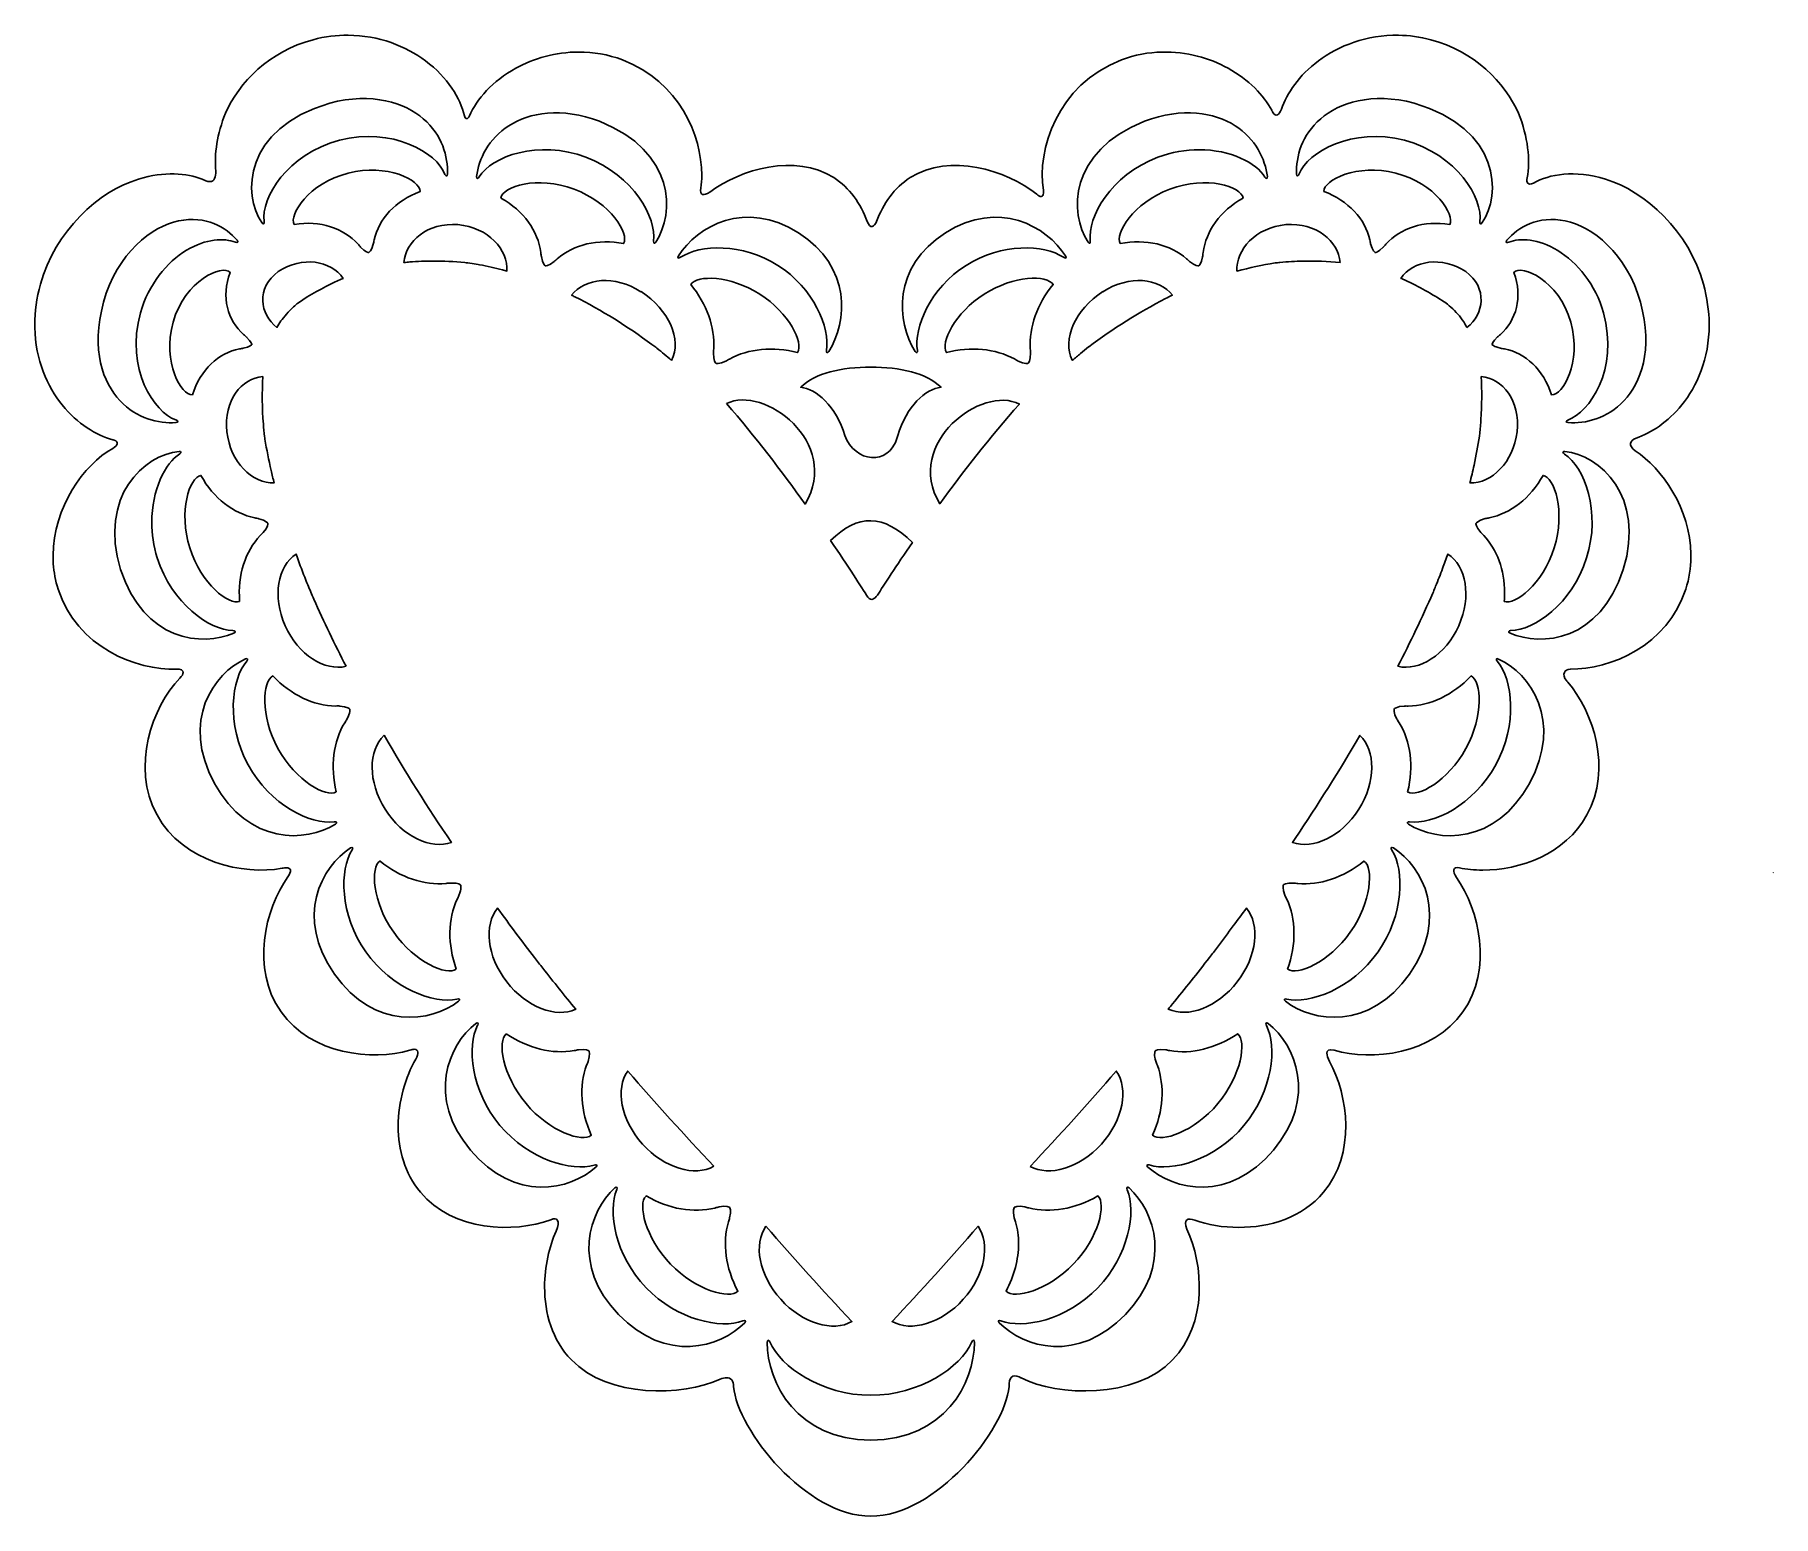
# Model space of a CAD drawing. Header units: centimetres. Extents: x -10.36 to -0.84, y -2.76 to 5.36.
import ezdxf

# ---------------------------------------------------------------- set-up
doc = ezdxf.new("R2010")
doc.units = ezdxf.units.CM
doc.header["$MEASUREMENT"] = 0
doc.layers.add('Layer 1', color=7, linetype='Continuous')

msp = doc.modelspace()

# ---------------------------------------------------------------- linework, layer by layer
at = {"layer": 'Layer 1', "color": 253}
for points, knots in [([(-1.29029, 2.49531), (-1.29021, 2.50124), (-1.29024, 2.50711), (-1.29032, 2.51301), (-1.29032, 2.51301), (-1.29447, 2.7605), (-1.44679, 2.98426), (-1.59554, 3.07927), (-1.59554, 3.07927), (-1.59554, 3.07927), (-1.59554, 3.07927), (-1.59554, 3.07946), (-1.59554, 3.07946), (-1.63393, 3.10674), (-1.62628, 3.13698), (-1.58988, 3.14809), (-1.58988, 3.14809), (-1.58988, 3.14809), (-1.59028, 3.14809), (-1.59028, 3.14809), (-1.59028, 3.14809), (-1.50762, 3.17738), (-1.41663, 3.23614), (-1.34001, 3.33047), (-1.34001, 3.33047), (-1.25675, 3.43191), (-1.19018, 3.58384), (-1.19023, 3.76857), (-1.19023, 3.76857), (-1.19023, 3.77127), (-1.19026, 3.77391), (-1.19028, 3.77664), (-1.19028, 3.77664), (-1.19099, 3.84435), (-1.20068, 3.91642), (-1.22169, 3.99198), (-1.22169, 3.99198), (-1.29831, 4.27847), (-1.54385, 4.50477), (-1.75832, 4.56626), (-1.75832, 4.56626), (-1.92742, 4.61926), (-2.0663, 4.59465), (-2.15202, 4.54517), (-2.15202, 4.54517), (-2.15202, 4.54538), (-2.15202, 4.54538), (-2.15202, 4.54538), (-2.15202, 4.54538), (-2.18388, 4.52937), (-2.19316, 4.549), (-2.18734, 4.57411), (-2.18734, 4.57411), (-2.18734, 4.57411), (-2.18752, 4.57412), (-2.18752, 4.57412), (-2.18752, 4.57412), (-2.16913, 4.66987), (-2.18263, 4.79933), (-2.2352, 4.9284), (-2.2352, 4.9284), (-2.30894, 5.09424), (-2.47544, 5.26844), (-2.71521, 5.33065), (-2.71521, 5.33065), (-2.77495, 5.34663), (-2.83427, 5.35433), (-2.89187, 5.35512), (-2.89187, 5.35512), (-3.06472, 5.35755), (-3.22241, 5.29797), (-3.33134, 5.21412), (-3.33134, 5.21412), (-3.43749, 5.1357), (-3.50335, 5.03701), (-3.53356, 4.95001), (-3.53356, 4.95001), (-3.53356, 4.95001), (-3.53377, 4.95001), (-3.53377, 4.95001), (-3.53377, 4.95001), (-3.54594, 4.91924), (-3.56377, 4.90373), (-3.582, 4.93525), (-3.582, 4.93525), (-3.58271, 4.93689), (-3.58364, 4.93835), (-3.58454, 4.93983), (-3.58454, 4.93983), (-3.58507, 4.94126), (-3.58581, 4.94258), (-3.58652, 4.94417), (-3.58652, 4.94417), (-3.58652, 4.94417), (-3.58671, 4.94398), (-3.58671, 4.94398), (-3.58671, 4.94398), (-3.63023, 5.02534), (-3.71159, 5.11257), (-3.82568, 5.17425), (-3.82568, 5.17425), (-3.92694, 5.23114), (-4.05489, 5.26601), (-4.18784, 5.26299), (-4.18784, 5.26299), (-4.26171, 5.2613), (-4.33714, 5.24788), (-4.41035, 5.21997), (-4.41035, 5.21997), (-4.76529, 5.08307), (-4.87364, 4.72306), (-4.83776, 4.50626), (-4.83776, 4.50626), (-4.83776, 4.50626), (-4.83776, 4.50626), (-4.83795, 4.50607), (-4.83795, 4.50607), (-4.8347, 4.48295), (-4.84287, 4.4635), (-4.86272, 4.4757), (-4.86272, 4.4757), (-4.86619, 4.47858), (-4.86981, 4.48134), (-4.87346, 4.48422), (-4.87346, 4.48422), (-4.87367, 4.48443), (-4.87402, 4.48462), (-4.8742, 4.48475), (-4.8742, 4.48475), (-5.04203, 4.6167), (-5.35127, 4.71282), (-5.56736, 4.57545), (-5.56736, 4.57545), (-5.65563, 4.51936), (-5.71516, 4.43255), (-5.75154, 4.33534), (-5.75154, 4.33534), (-5.75154, 4.33534), (-5.75172, 4.33533), (-5.75172, 4.33533), (-5.75172, 4.33533), (-5.76336, 4.30641), (-5.78794, 4.2913), (-5.80268, 4.33533), (-5.80268, 4.33533), (-5.80268, 4.33533), (-5.80287, 4.33533), (-5.80287, 4.33533), (-5.80287, 4.33533), (-5.83925, 4.43233), (-5.89862, 4.51914), (-5.98689, 4.57544), (-5.98689, 4.57544), (-6.1971, 4.70905), (-6.49566, 4.62201), (-6.66621, 4.49567), (-6.66621, 4.49567), (-6.66621, 4.49567), (-6.66621, 4.49567), (-6.66621, 4.49588), (-6.66621, 4.49588), (-6.6986, 4.47328), (-6.72228, 4.47733), (-6.71463, 4.51829), (-6.71463, 4.51829), (-6.71153, 4.5407), (-6.70989, 4.56472), (-6.70989, 4.58946), (-6.70989, 4.58946), (-6.70989, 4.80589), (-6.83165, 5.0995), (-7.14402, 5.21996), (-7.14402, 5.21996), (-7.22287, 5.25004), (-7.3043, 5.26327), (-7.3836, 5.26314), (-7.3836, 5.26314), (-7.51031, 5.2629), (-7.63165, 5.22859), (-7.72846, 5.17427), (-7.72846, 5.17427), (-7.85662, 5.10492), (-7.9438, 5.00316), (-7.98222, 4.91395), (-7.98222, 4.91395), (-7.9873, 4.90323), (-7.99278, 4.89868), (-7.99767, 4.89868), (-7.99767, 4.89868), (-8.00333, 4.89868), (-8.00786, 4.90469), (-8.00987, 4.91395), (-8.00987, 4.91395), (-8.02135, 4.96131), (-8.04427, 5.01388), (-8.07959, 5.06595), (-8.07959, 5.06595), (-8.11491, 5.11802), (-8.16225, 5.16932), (-8.22286, 5.21414), (-8.22286, 5.21414), (-8.32853, 5.29542), (-8.48017, 5.35405), (-8.64696, 5.35527), (-8.64696, 5.35527), (-8.70943, 5.35572), (-8.77407, 5.34813), (-8.83918, 5.33066), (-8.83918, 5.33066), (-9.07892, 5.2684), (-9.24547, 5.0942), (-9.31919, 4.92841), (-9.31919, 4.92841), (-9.36523, 4.81538), (-9.38108, 4.70177), (-9.37216, 4.61096), (-9.37216, 4.61096), (-9.37216, 4.5795), (-9.37854, 4.55381), (-9.4051, 4.55381), (-9.4051, 4.55381), (-9.41129, 4.55381), (-9.41838, 4.55513), (-9.42693, 4.55818), (-9.42693, 4.55818), (-9.43222, 4.56075), (-9.43767, 4.56313), (-9.44331, 4.5653), (-9.44331, 4.5653), (-9.44442, 4.56586), (-9.44532, 4.5662), (-9.44643, 4.56676), (-9.44643, 4.56676), (-9.44643, 4.56676), (-9.44643, 4.5666), (-9.44643, 4.5666), (-9.44643, 4.5666), (-9.53231, 4.6006), (-9.65336, 4.61118), (-9.79608, 4.5666), (-9.79608, 4.5666), (-10.01031, 4.50506), (-10.25606, 4.27857), (-10.33268, 3.99208), (-10.33268, 3.99208), (-10.35435, 3.91435), (-10.36395, 3.84029), (-10.36414, 3.77086), (-10.36414, 3.77086), (-10.36417, 3.76567), (-10.36411, 3.76051), (-10.36403, 3.75538), (-10.36403, 3.75538), (-10.36091, 3.57679), (-10.29556, 3.42984), (-10.21417, 3.33083), (-10.21417, 3.33083), (-10.12934, 3.22616), (-10.02671, 3.16499), (-9.93715, 3.13969), (-9.93715, 3.13969), (-9.93585, 3.13932), (-9.93498, 3.13898), (-9.93368, 3.13876), (-9.93368, 3.13876), (-9.93241, 3.13839), (-9.93111, 3.13786), (-9.92987, 3.1377), (-9.92987, 3.1377), (-9.90021, 3.12804), (-9.90966, 3.10928), (-9.93715, 3.09254), (-9.93715, 3.09254), (-9.93715, 3.09254), (-9.93715, 3.09235), (-9.93715, 3.09235), (-9.93715, 3.09235), (-10.09373, 3.00549), (-10.2628, 2.76842), (-10.26412, 2.50603), (-10.26412, 2.50603), (-10.26417, 2.49103), (-10.2637, 2.47587), (-10.26264, 2.46073), (-10.26264, 2.46073), (-10.25946, 2.41496), (-10.25095, 2.36863), (-10.23618, 2.32238), (-10.23618, 2.32238), (-10.13479, 2.00345), (-9.80496, 1.87481), (-9.58853, 1.88394), (-9.58853, 1.88394), (-9.56398, 1.88394), (-9.55088, 1.87733), (-9.55088, 1.86537), (-9.55088, 1.86537), (-9.55088, 1.85735), (-9.55689, 1.8468), (-9.56945, 1.83423), (-9.56945, 1.83423), (-9.56945, 1.83423), (-9.56945, 1.83399), (-9.56945, 1.83399), (-9.56945, 1.83399), (-9.7196, 1.6782), (-9.83956, 1.34933), (-9.69431, 1.08575), (-9.69431, 1.08575), (-9.55125, 0.82521), (-9.22105, 0.75431), (-9.00917, 0.79304), (-9.00917, 0.79304), (-9.00023, 0.79524), (-8.99261, 0.79611), (-8.98623, 0.79611), (-8.98623, 0.79611), (-8.95818, 0.79611), (-8.95694, 0.77598), (-8.97692, 0.7461), (-8.97692, 0.7461), (-8.97692, 0.74591), (-8.97673, 0.74591), (-8.97673, 0.74591), (-8.97673, 0.74591), (-9.10341, 0.57155), (-9.18115, 0.24191), (-9.01494, 0.00653), (-9.01494, 0.00653), (-8.84894, -0.22789), (-8.51583, -0.26303), (-8.30927, -0.20315), (-8.30927, -0.20315), (-8.2994, -0.19971), (-8.29141, -0.19823), (-8.28503, -0.19823), (-8.28503, -0.19823), (-8.26045, -0.19823), (-8.26045, -0.22114), (-8.27683, -0.25176), (-8.27683, -0.25176), (-8.33305, -0.34823), (-8.37277, -0.48293), (-8.37277, -0.62032), (-8.37277, -0.62032), (-8.37277, -0.74772), (-8.33856, -0.87752), (-8.25154, -0.98092), (-8.25154, -0.98092), (-8.07062, -1.19698), (-7.73878, -1.20611), (-7.53727, -1.13128), (-7.53727, -1.13128), (-7.53727, -1.13128), (-7.53727, -1.13147), (-7.53727, -1.13147), (-7.53727, -1.13147), (-7.49922, -1.11562), (-7.48488, -1.13602), (-7.50742, -1.19354), (-7.50742, -1.19354), (-7.54586, -1.27897), (-7.57079, -1.3878), (-7.57079, -1.4995), (-7.57079, -1.4995), (-7.57079, -1.64238), (-7.53002, -1.7902), (-7.42426, -1.89942), (-7.42426, -1.89942), (-7.22148, -2.10963), (-6.81506, -2.09982), (-6.60881, -2.00499), (-6.60881, -2.00499), (-6.59553, -1.9997), (-6.58367, -1.99695), (-6.57386, -1.99695), (-6.57386, -1.99695), (-6.54872, -1.99695), (-6.53528, -2.0137), (-6.53528, -2.04518), (-6.53528, -2.04518), (-6.51451, -2.28526), (-6.13756, -2.75527), (-5.78333, -2.75527), (-5.78333, -2.75527), (-5.42913, -2.75527), (-5.04705, -2.28508), (-5.02612, -2.04505), (-5.02612, -2.04505), (-5.02612, -2.04524), (-5.02596, -2.04524), (-5.02578, -2.04524), (-5.02578, -2.04524), (-5.02705, -1.99502), (-5.00795, -1.97518), (-4.97009, -1.99283), (-4.97009, -1.99283), (-4.96829, -1.99391), (-4.96625, -1.99484), (-4.96427, -1.99574), (-4.96427, -1.99574), (-4.96281, -1.99664), (-4.96136, -1.99738), (-4.95975, -1.99831), (-4.95975, -1.99831), (-4.95975, -1.99831), (-4.95975, -1.9981), (-4.95975, -1.9981), (-4.95975, -1.9981), (-4.7588, -2.0993), (-4.33777, -2.11454), (-4.1301, -1.89944), (-4.1301, -1.89944), (-3.93825, -1.70121), (-3.96005, -1.37665), (-4.05199, -1.183), (-4.05199, -1.183), (-4.05199, -1.183), (-4.05199, -1.183), (-4.05183, -1.183), (-4.05183, -1.183), (-4.074, -1.13024), (-4.04709, -1.11929), (-4.00815, -1.13461), (-4.00815, -1.13461), (-3.93859, -1.15916), (-3.85453, -1.17374), (-3.76677, -1.17374), (-3.76677, -1.17374), (-3.59969, -1.17374), (-3.41964, -1.12059), (-3.3028, -0.98099), (-3.3028, -0.98099), (-3.12587, -0.77075), (-3.16717, -0.45222), (-3.27039, -0.26434), (-3.27039, -0.26434), (-3.27931, -0.24669), (-3.28494, -0.23103), (-3.28494, -0.21963), (-3.28494, -0.21963), (-3.28494, -0.20397), (-3.27388, -0.19648), (-3.24456, -0.20338), (-3.24456, -0.20338), (-3.03795, -0.26328), (-2.70523, -0.2278), (-2.53939, 0.00649), (-2.53939, 0.00649), (-2.3741, 0.24059), (-2.45004, 0.56749), (-2.57521, 0.74259), (-2.57521, 0.74259), (-2.57521, 0.74278), (-2.57521, 0.74278), (-2.57521, 0.74278), (-2.57521, 0.74278), (-2.59796, 0.77718), (-2.59378, 0.8043), (-2.55867, 0.79556), (-2.55867, 0.79556), (-2.51991, 0.78736), (-2.47657, 0.78299), (-2.43085, 0.78299), (-2.43085, 0.78299), (-2.22844, 0.78299), (-1.97929, 0.86848), (-1.86001, 1.08567), (-1.86001, 1.08567), (-1.72094, 1.33777), (-1.82487, 1.64942), (-1.96539, 1.81267), (-1.96539, 1.81267), (-1.96579, 1.81307), (-1.9661, 1.81338), (-1.96647, 1.81378), (-1.96647, 1.81378), (-1.96851, 1.81611), (-1.97049, 1.81854), (-1.9725, 1.82066), (-1.9725, 1.82066), (-1.99856, 1.85365), (-1.98322, 1.88493), (-1.95099, 1.88326), (-1.95099, 1.88326), (-1.95099, 1.88326), (-1.95099, 1.88347), (-1.95099, 1.88347), (-1.95099, 1.88347), (-1.73456, 1.88056), (-1.41711, 2.01052), (-1.31811, 2.32233), (-1.31811, 2.32233), (-1.29966, 2.38019), (-1.29098, 2.43829), (-1.29029, 2.49531)], [0, 0, 0, 0, 0.008, 0.008, 0.008, 0.008, 0.016, 0.016, 0.016, 0.016, 0.024, 0.024, 0.024, 0.024, 0.032, 0.032, 0.032, 0.032, 0.04, 0.04, 0.04, 0.04, 0.048, 0.048, 0.048, 0.048, 0.056, 0.056, 0.056, 0.056, 0.064, 0.064, 0.064, 0.064, 0.072, 0.072, 0.072, 0.072, 0.08, 0.08, 0.08, 0.08, 0.088, 0.088, 0.088, 0.088, 0.096, 0.096, 0.096, 0.096, 0.104, 0.104, 0.104, 0.104, 0.112, 0.112, 0.112, 0.112, 0.12, 0.12, 0.12, 0.12, 0.128, 0.128, 0.128, 0.128, 0.136, 0.136, 0.136, 0.136, 0.144, 0.144, 0.144, 0.144, 0.152, 0.152, 0.152, 0.152, 0.16, 0.16, 0.16, 0.16, 0.168, 0.168, 0.168, 0.168, 0.176, 0.176, 0.176, 0.176, 0.184, 0.184, 0.184, 0.184, 0.192, 0.192, 0.192, 0.192, 0.2, 0.2, 0.2, 0.2, 0.208, 0.208, 0.208, 0.208, 0.216, 0.216, 0.216, 0.216, 0.224, 0.224, 0.224, 0.224, 0.232, 0.232, 0.232, 0.232, 0.24, 0.24, 0.24, 0.24, 0.248, 0.248, 0.248, 0.248, 0.256, 0.256, 0.256, 0.256, 0.264, 0.264, 0.264, 0.264, 0.272, 0.272, 0.272, 0.272, 0.28, 0.28, 0.28, 0.28, 0.288, 0.288, 0.288, 0.288, 0.296, 0.296, 0.296, 0.296, 0.304, 0.304, 0.304, 0.304, 0.312, 0.312, 0.312, 0.312, 0.32, 0.32, 0.32, 0.32, 0.328, 0.328, 0.328, 0.328, 0.336, 0.336, 0.336, 0.336, 0.344, 0.344, 0.344, 0.344, 0.352, 0.352, 0.352, 0.352, 0.36, 0.36, 0.36, 0.36, 0.368, 0.368, 0.368, 0.368, 0.376, 0.376, 0.376, 0.376, 0.384, 0.384, 0.384, 0.384, 0.392, 0.392, 0.392, 0.392, 0.4, 0.4, 0.4, 0.4, 0.408, 0.408, 0.408, 0.408, 0.416, 0.416, 0.416, 0.416, 0.424, 0.424, 0.424, 0.424, 0.432, 0.432, 0.432, 0.432, 0.44, 0.44, 0.44, 0.44, 0.448, 0.448, 0.448, 0.448, 0.456, 0.456, 0.456, 0.456, 0.464, 0.464, 0.464, 0.464, 0.472, 0.472, 0.472, 0.472, 0.48, 0.48, 0.48, 0.48, 0.488, 0.488, 0.488, 0.488, 0.496, 0.496, 0.496, 0.496, 0.504, 0.504, 0.504, 0.504, 0.512, 0.512, 0.512, 0.512, 0.52, 0.52, 0.52, 0.52, 0.528, 0.528, 0.528, 0.528, 0.536, 0.536, 0.536, 0.536, 0.544, 0.544, 0.544, 0.544, 0.552, 0.552, 0.552, 0.552, 0.56, 0.56, 0.56, 0.56, 0.568, 0.568, 0.568, 0.568, 0.576, 0.576, 0.576, 0.576, 0.584, 0.584, 0.584, 0.584, 0.592, 0.592, 0.592, 0.592, 0.6, 0.6, 0.6, 0.6, 0.608, 0.608, 0.608, 0.608, 0.616, 0.616, 0.616, 0.616, 0.624, 0.624, 0.624, 0.624, 0.632, 0.632, 0.632, 0.632, 0.64, 0.64, 0.64, 0.64, 0.648, 0.648, 0.648, 0.648, 0.656, 0.656, 0.656, 0.656, 0.664, 0.664, 0.664, 0.664, 0.672, 0.672, 0.672, 0.672, 0.68, 0.68, 0.68, 0.68, 0.688, 0.688, 0.688, 0.688, 0.696, 0.696, 0.696, 0.696, 0.704, 0.704, 0.704, 0.704, 0.712, 0.712, 0.712, 0.712, 0.72, 0.72, 0.72, 0.72, 0.728, 0.728, 0.728, 0.728, 0.736, 0.736, 0.736, 0.736, 0.744, 0.744, 0.744, 0.744, 0.752, 0.752, 0.752, 0.752, 0.76, 0.76, 0.76, 0.76, 0.768, 0.768, 0.768, 0.768, 0.776, 0.776, 0.776, 0.776, 0.784, 0.784, 0.784, 0.784, 0.792, 0.792, 0.792, 0.792, 0.8, 0.8, 0.8, 0.8, 0.808, 0.808, 0.808, 0.808, 0.816, 0.816, 0.816, 0.816, 0.824, 0.824, 0.824, 0.824, 0.832, 0.832, 0.832, 0.832, 0.84, 0.84, 0.84, 0.84, 0.848, 0.848, 0.848, 0.848, 0.856, 0.856, 0.856, 0.856, 0.864, 0.864, 0.864, 0.864, 0.872, 0.872, 0.872, 0.872, 0.88, 0.88, 0.88, 0.88, 0.888, 0.888, 0.888, 0.888, 0.896, 0.896, 0.896, 0.896, 0.904, 0.904, 0.904, 0.904, 0.912, 0.912, 0.912, 0.912, 0.92, 0.92, 0.92, 0.92, 0.928, 0.928, 0.928, 0.928, 0.936, 0.936, 0.936, 0.936, 0.944, 0.944, 0.944, 0.944, 0.952, 0.952, 0.952, 0.952, 0.96, 0.96, 0.96, 0.96, 0.968, 0.968, 0.968, 0.968, 0.976, 0.976, 0.976, 0.976, 0.984, 0.984, 0.984, 0.984, 1, 1, 1, 1]), ([(-8.74832, 4.98359), (-8.51406, 5.04399), (-8.33565, 4.98594), (-8.23537, 4.89731), (-8.23537, 4.89731), (-8.13253, 4.80952), (-8.09906, 4.69011), (-8.10305, 4.59455), (-8.10305, 4.59455), (-8.10361, 4.58), (-8.11197, 4.58349), (-8.11707, 4.59315), (-8.11707, 4.59315), (-8.11707, 4.59315), (-8.11707, 4.59334), (-8.11707, 4.59334), (-8.11707, 4.59334), (-8.16096, 4.71253), (-8.40647, 4.85454), (-8.695, 4.77974), (-8.695, 4.77974), (-8.98099, 4.70436), (-9.12548, 4.46229), (-9.1073, 4.3363), (-9.1073, 4.3363), (-9.10587, 4.32463), (-9.11185, 4.31521), (-9.12021, 4.32884), (-9.12021, 4.32884), (-9.22375, 4.47866), (-9.22539, 4.84219), (-8.74832, 4.98359)], [0, 0, 0, 0, 0.1111111, 0.1111111, 0.1111111, 0.1111111, 0.2222222, 0.2222222, 0.2222222, 0.2222222, 0.3333333, 0.3333333, 0.3333333, 0.3333333, 0.4444444, 0.4444444, 0.4444444, 0.4444444, 0.5555556, 0.5555556, 0.5555556, 0.5555556, 0.6666667, 0.6666667, 0.6666667, 0.6666667, 0.7777778, 0.7777778, 0.7777778, 0.7777778, 1, 1, 1, 1]), ([(-7.9434, 4.5815), (-7.93178, 4.67667), (-7.87882, 4.78843), (-7.76613, 4.85944), (-7.76613, 4.85944), (-7.65474, 4.93207), (-7.47869, 4.96212), (-7.26993, 4.88399), (-7.26993, 4.88399), (-6.85038, 4.71635), (-6.85964, 4.37853), (-6.96068, 4.22237), (-6.96068, 4.22237), (-6.96833, 4.20959), (-6.97396, 4.21689), (-6.97378, 4.22724), (-6.97378, 4.22724), (-6.97378, 4.22724), (-6.97378, 4.22748), (-6.97378, 4.22748), (-6.97378, 4.22748), (-6.95595, 4.35374), (-7.08244, 4.58858), (-7.34404, 4.6869), (-7.34404, 4.6869), (-7.60468, 4.78567), (-7.86331, 4.69013), (-7.9285, 4.58006), (-7.9285, 4.58006), (-7.93485, 4.56967), (-7.94523, 4.56568), (-7.9434, 4.5815)], [0, 0, 0, 0, 0.1111111, 0.1111111, 0.1111111, 0.1111111, 0.2222222, 0.2222222, 0.2222222, 0.2222222, 0.3333333, 0.3333333, 0.3333333, 0.3333333, 0.4444444, 0.4444444, 0.4444444, 0.4444444, 0.5555556, 0.5555556, 0.5555556, 0.5555556, 0.6666667, 0.6666667, 0.6666667, 0.6666667, 0.7777778, 0.7777778, 0.7777778, 0.7777778, 1, 1, 1, 1]), ([(-4.28419, 4.884), (-4.07562, 4.96213), (-3.89959, 4.93207), (-3.78802, 4.85963), (-3.78802, 4.85963), (-3.67531, 4.78846), (-3.62215, 4.6767), (-3.6107, 4.58169), (-3.6107, 4.58169), (-3.60887, 4.56693), (-3.61779, 4.56912), (-3.62435, 4.57785), (-3.62435, 4.57785), (-3.66951, 4.65643), (-3.81276, 4.72819), (-3.98548, 4.72819), (-3.98548, 4.72819), (-4.05702, 4.72819), (-4.13346, 4.71602), (-4.2103, 4.68689), (-4.2103, 4.68689), (-4.47004, 4.5891), (-4.59691, 4.35635), (-4.58088, 4.22985), (-4.58088, 4.22985), (-4.57905, 4.21821), (-4.58506, 4.20871), (-4.59345, 4.22239), (-4.59345, 4.22239), (-4.69448, 4.37854), (-4.70376, 4.71641), (-4.28419, 4.884)], [0, 0, 0, 0, 0.1111111, 0.1111111, 0.1111111, 0.1111111, 0.2222222, 0.2222222, 0.2222222, 0.2222222, 0.3333333, 0.3333333, 0.3333333, 0.3333333, 0.4444444, 0.4444444, 0.4444444, 0.4444444, 0.5555556, 0.5555556, 0.5555556, 0.5555556, 0.6666667, 0.6666667, 0.6666667, 0.6666667, 0.7777778, 0.7777778, 0.7777778, 0.7777778, 1, 1, 1, 1]), ([(-3.3187, 4.89733), (-3.2184, 4.98597), (-3.04023, 5.04399), (-2.80596, 4.98361), (-2.80596, 4.98361), (-2.32865, 4.84219), (-2.33029, 4.47868), (-2.43388, 4.32866), (-2.43388, 4.32866), (-2.44153, 4.3163), (-2.44737, 4.32321), (-2.44719, 4.33395), (-2.44719, 4.33395), (-2.44719, 4.33395), (-2.44719, 4.33414), (-2.44719, 4.33414), (-2.44719, 4.33414), (-2.42732, 4.45955), (-2.57133, 4.70366), (-2.85925, 4.77975), (-2.85925, 4.77975), (-3.14593, 4.85402), (-3.39061, 4.71382), (-3.43628, 4.59549), (-3.43628, 4.59549), (-3.44065, 4.58443), (-3.45046, 4.57877), (-3.45102, 4.59456), (-3.45102, 4.59456), (-3.45506, 4.69016), (-3.42157, 4.80957), (-3.3187, 4.89733)], [0, 0, 0, 0, 0.1111111, 0.1111111, 0.1111111, 0.1111111, 0.2222222, 0.2222222, 0.2222222, 0.2222222, 0.3333333, 0.3333333, 0.3333333, 0.3333333, 0.4444444, 0.4444444, 0.4444444, 0.4444444, 0.5555556, 0.5555556, 0.5555556, 0.5555556, 0.6666667, 0.6666667, 0.6666667, 0.6666667, 0.7777778, 0.7777778, 0.7777778, 0.7777778, 1, 1, 1, 1]), ([(-8.94252, 4.31832), (-8.97348, 4.37129), (-8.86333, 4.54454), (-8.64764, 4.59936), (-8.64764, 4.59936), (-8.43232, 4.6545), (-8.25211, 4.56221), (-8.25301, 4.49943), (-8.25301, 4.49943), (-8.25301, 4.49943), (-8.25301, 4.49901), (-8.25301, 4.49901), (-8.25301, 4.49901), (-8.38824, 4.44863), (-8.4787, 4.34941), (-8.50473, 4.234), (-8.50473, 4.234), (-8.50619, 4.22545), (-8.50785, 4.21815), (-8.50965, 4.21159), (-8.50965, 4.21159), (-8.50965, 4.21159), (-8.50965, 4.21135), (-8.50965, 4.21135), (-8.50965, 4.21135), (-8.51984, 4.17296), (-8.53386, 4.16513), (-8.53386, 4.16494), (-8.53386, 4.16494), (-8.53497, 4.16494), (-8.5519, 4.16751), (-8.57865, 4.19497), (-8.57865, 4.19497), (-8.58317, 4.19936), (-8.58812, 4.20481), (-8.59302, 4.21098), (-8.59302, 4.21098), (-8.67148, 4.29607), (-8.80091, 4.34359), (-8.94252, 4.31832)], [0, 0, 0, 0, 0.0909091, 0.0909091, 0.0909091, 0.0909091, 0.1818182, 0.1818182, 0.1818182, 0.1818182, 0.2727273, 0.2727273, 0.2727273, 0.2727273, 0.3636364, 0.3636364, 0.3636364, 0.3636364, 0.4545455, 0.4545455, 0.4545455, 0.4545455, 0.5454545, 0.5454545, 0.5454545, 0.5454545, 0.6363636, 0.6363636, 0.6363636, 0.6363636, 0.7272727, 0.7272727, 0.7272727, 0.7272727, 0.8181818, 0.8181818, 0.8181818, 0.8181818, 1, 1, 1, 1]), ([(-7.81069, 4.46352), (-7.80122, 4.52657), (-7.61141, 4.58772), (-7.4095, 4.51215), (-7.4095, 4.51215), (-7.20765, 4.43738), (-7.10642, 4.26736), (-7.13772, 4.21381), (-7.13772, 4.21381), (-7.13772, 4.21381), (-7.13772, 4.21365), (-7.13772, 4.21365), (-7.13772, 4.21365), (-7.27882, 4.2426), (-7.41204, 4.20746), (-7.50105, 4.13118), (-7.50105, 4.13118), (-7.50721, 4.12502), (-7.51288, 4.12009), (-7.51814, 4.1161), (-7.51814, 4.1161), (-7.51814, 4.1161), (-7.51833, 4.11586), (-7.51833, 4.11586), (-7.51833, 4.11586), (-7.54945, 4.09149), (-7.56712, 4.09165), (-7.56712, 4.09202), (-7.56712, 4.09202), (-7.56731, 4.09202), (-7.58186, 4.10207), (-7.58839, 4.14285), (-7.58839, 4.14285), (-7.58947, 4.14941), (-7.5904, 4.1565), (-7.59112, 4.16486), (-7.59112, 4.16486), (-7.60738, 4.2826), (-7.68474, 4.39312), (-7.81069, 4.46352)], [0, 0, 0, 0, 0.0909091, 0.0909091, 0.0909091, 0.0909091, 0.1818182, 0.1818182, 0.1818182, 0.1818182, 0.2727273, 0.2727273, 0.2727273, 0.2727273, 0.3636364, 0.3636364, 0.3636364, 0.3636364, 0.4545455, 0.4545455, 0.4545455, 0.4545455, 0.5454545, 0.5454545, 0.5454545, 0.5454545, 0.6363636, 0.6363636, 0.6363636, 0.6363636, 0.7272727, 0.7272727, 0.7272727, 0.7272727, 0.8181818, 0.8181818, 0.8181818, 0.8181818, 1, 1, 1, 1]), ([(-4.4165, 4.21381), (-4.4478, 4.26736), (-4.34644, 4.43736), (-4.14475, 4.51215), (-4.14475, 4.51215), (-3.94269, 4.58772), (-3.75303, 4.52657), (-3.74356, 4.46352), (-3.74356, 4.46352), (-3.74356, 4.46352), (-3.74356, 4.46336), (-3.74356, 4.46336), (-3.74356, 4.46336), (-3.86953, 4.39311), (-3.94687, 4.2826), (-3.9629, 4.16483), (-3.9629, 4.16483), (-3.9638, 4.1561), (-3.96451, 4.14845), (-3.96581, 4.14173), (-3.96581, 4.14173), (-3.96581, 4.14173), (-3.96581, 4.14149), (-3.96581, 4.14149), (-3.96581, 4.14149), (-3.97272, 4.10186), (-3.98692, 4.09199), (-3.98708, 4.09199), (-3.98708, 4.09199), (-3.98708, 4.09162), (-4.00491, 4.0913), (-4.03677, 4.11676), (-4.03677, 4.11676), (-4.04166, 4.12062), (-4.04717, 4.12552), (-4.05296, 4.13118), (-4.05296, 4.13118), (-4.14221, 4.20743), (-4.27545, 4.24259), (-4.4165, 4.21381)], [0, 0, 0, 0, 0.0909091, 0.0909091, 0.0909091, 0.0909091, 0.1818182, 0.1818182, 0.1818182, 0.1818182, 0.2727273, 0.2727273, 0.2727273, 0.2727273, 0.3636364, 0.3636364, 0.3636364, 0.3636364, 0.4545455, 0.4545455, 0.4545455, 0.4545455, 0.5454545, 0.5454545, 0.5454545, 0.5454545, 0.6363636, 0.6363636, 0.6363636, 0.6363636, 0.7272727, 0.7272727, 0.7272727, 0.7272727, 0.8181818, 0.8181818, 0.8181818, 0.8181818, 1, 1, 1, 1]), ([(-3.0448, 4.21275), (-3.04647, 4.21891), (-3.04805, 4.22601), (-3.04919, 4.23405), (-3.04919, 4.23405), (-3.0756, 4.34943), (-3.16606, 4.4486), (-3.30131, 4.49943), (-3.30131, 4.49943), (-3.30221, 4.56222), (-3.12182, 4.6545), (-2.90668, 4.59936), (-2.90668, 4.59936), (-2.69078, 4.54454), (-2.58063, 4.37129), (-2.61178, 4.31832), (-2.61178, 4.31832), (-2.61178, 4.31832), (-2.61178, 4.31811), (-2.61178, 4.31811), (-2.61178, 4.31811), (-2.7532, 4.34359), (-2.88285, 4.29607), (-2.96108, 4.21106), (-2.96108, 4.21106), (-2.96653, 4.20455), (-2.97145, 4.19886), (-2.97619, 4.19413), (-2.97619, 4.19413), (-2.97619, 4.19413), (-2.97619, 4.19397), (-2.97619, 4.19397), (-2.97619, 4.19397), (-3.00275, 4.16775), (-3.01916, 4.16502), (-3.02024, 4.16502), (-3.02024, 4.16502), (-3.02022, 4.16523), (-3.03477, 4.17325), (-3.0448, 4.21275)], [0, 0, 0, 0, 0.0909091, 0.0909091, 0.0909091, 0.0909091, 0.1818182, 0.1818182, 0.1818182, 0.1818182, 0.2727273, 0.2727273, 0.2727273, 0.2727273, 0.3636364, 0.3636364, 0.3636364, 0.3636364, 0.4545455, 0.4545455, 0.4545455, 0.4545455, 0.5454545, 0.5454545, 0.5454545, 0.5454545, 0.6363636, 0.6363636, 0.6363636, 0.6363636, 0.7272727, 0.7272727, 0.7272727, 0.7272727, 0.8181818, 0.8181818, 0.8181818, 0.8181818, 1, 1, 1, 1]), ([(-6.8376, 4.14629), (-6.73441, 4.30848), (-6.47173, 4.45847), (-6.17924, 4.2726), (-6.17924, 4.2726), (-5.88709, 4.0867), (-5.91114, 3.78492), (-6.01433, 3.62292), (-6.01433, 3.62292), (-6.02216, 3.61035), (-6.02706, 3.61744), (-6.02634, 3.62784), (-6.02634, 3.62784), (-6.02634, 3.62784), (-6.02634, 3.62784), (-6.02615, 3.62784), (-6.02615, 3.62784), (-6.00557, 3.75415), (-6.09735, 3.97058), (-6.29245, 4.09472), (-6.29245, 4.09472), (-6.48631, 4.21796), (-6.71983, 4.20995), (-6.82596, 4.13898), (-6.82596, 4.13898), (-6.83562, 4.13226), (-6.84599, 4.13279), (-6.8376, 4.14629)], [0, 0, 0, 0, 0.125, 0.125, 0.125, 0.125, 0.25, 0.25, 0.25, 0.25, 0.375, 0.375, 0.375, 0.375, 0.5, 0.5, 0.5, 0.5, 0.625, 0.625, 0.625, 0.625, 0.75, 0.75, 0.75, 0.75, 1, 1, 1, 1]), ([(-5.37488, 4.2726), (-5.08257, 4.45844), (-4.81973, 4.30842), (-4.7167, 4.14629), (-4.7167, 4.14629), (-4.70834, 4.1328), (-4.71871, 4.13227), (-4.72834, 4.13901), (-4.72834, 4.13901), (-4.83449, 4.21002), (-5.06801, 4.21799), (-5.26185, 4.09477), (-5.26185, 4.09477), (-5.45698, 3.9706), (-5.54871, 3.75422), (-5.52815, 3.62789), (-5.52815, 3.62789), (-5.52799, 3.62789), (-5.52799, 3.62789), (-5.52799, 3.62789), (-5.52799, 3.62789), (-5.52728, 3.61752), (-5.53217, 3.61043), (-5.54, 3.623), (-5.54, 3.623), (-5.64298, 3.785), (-5.66719, 4.08675), (-5.37488, 4.2726)], [0, 0, 0, 0, 0.125, 0.125, 0.125, 0.125, 0.25, 0.25, 0.25, 0.25, 0.375, 0.375, 0.375, 0.375, 0.5, 0.5, 0.5, 0.5, 0.625, 0.625, 0.625, 0.625, 0.75, 0.75, 0.75, 0.75, 1, 1, 1, 1]), ([(-9.98768, 3.89345), (-9.9123, 4.16081), (-9.72103, 4.31173), (-9.57578, 4.33814), (-9.57578, 4.33814), (-9.42616, 4.3691), (-9.31712, 4.30464), (-9.25542, 4.23239), (-9.25542, 4.23239), (-9.24576, 4.22112), (-9.25486, 4.21821), (-9.26487, 4.22112), (-9.26487, 4.22112), (-9.26487, 4.22112), (-9.26508, 4.22133), (-9.26508, 4.22133), (-9.26508, 4.22133), (-9.32387, 4.24554), (-9.42634, 4.24189), (-9.53244, 4.17728), (-9.53244, 4.17728), (-9.63909, 4.115), (-9.74231, 3.98847), (-9.78506, 3.83562), (-9.78506, 3.83562), (-9.87007, 3.52288), (-9.70828, 3.29113), (-9.59194, 3.24856), (-9.59194, 3.24856), (-9.58064, 3.24456), (-9.57501, 3.23488), (-9.59067, 3.23364), (-9.59067, 3.23364), (-9.68658, 3.22695), (-9.80525, 3.25608), (-9.89825, 3.35469), (-9.89825, 3.35469), (-9.98807, 3.45186), (-10.05922, 3.62844), (-9.98768, 3.89345)], [0, 0, 0, 0, 0.0909091, 0.0909091, 0.0909091, 0.0909091, 0.1818182, 0.1818182, 0.1818182, 0.1818182, 0.2727273, 0.2727273, 0.2727273, 0.2727273, 0.3636364, 0.3636364, 0.3636364, 0.3636364, 0.4545455, 0.4545455, 0.4545455, 0.4545455, 0.5454545, 0.5454545, 0.5454545, 0.5454545, 0.6363636, 0.6363636, 0.6363636, 0.6363636, 0.7272727, 0.7272727, 0.7272727, 0.7272727, 0.8181818, 0.8181818, 0.8181818, 0.8181818, 1, 1, 1, 1]), ([(-8.04532, 4.31774), (-7.87948, 4.30332), (-7.76973, 4.18087), (-7.77703, 4.06326), (-7.77703, 4.06326), (-7.78505, 4.06527), (-7.79322, 4.06763), (-7.80161, 4.06982), (-7.80161, 4.06982), (-7.84331, 4.08038), (-7.88517, 4.09022), (-7.92758, 4.09802), (-7.92758, 4.09802), (-7.94507, 4.1013), (-7.99235, 4.10807), (-8.0082, 4.1104), (-8.0082, 4.1104), (-8.06609, 4.11585), (-8.12417, 4.11913), (-8.18222, 4.11863), (-8.18222, 4.11863), (-8.22479, 4.11823), (-8.26742, 4.1172), (-8.30999, 4.11374), (-8.30999, 4.11374), (-8.31708, 4.11334), (-8.32912, 4.11173), (-8.342, 4.11027), (-8.342, 4.11027), (-8.33329, 4.22693), (-8.21137, 4.33086), (-8.04532, 4.31774)], [0, 0, 0, 0, 0.1111111, 0.1111111, 0.1111111, 0.1111111, 0.2222222, 0.2222222, 0.2222222, 0.2222222, 0.3333333, 0.3333333, 0.3333333, 0.3333333, 0.4444444, 0.4444444, 0.4444444, 0.4444444, 0.5555556, 0.5555556, 0.5555556, 0.5555556, 0.6666667, 0.6666667, 0.6666667, 0.6666667, 0.7777778, 0.7777778, 0.7777778, 0.7777778, 1, 1, 1, 1]), ([(-3.50877, 4.31774), (-3.34296, 4.33081), (-3.22133, 4.22723), (-3.21225, 4.11057), (-3.21225, 4.11057), (-3.27943, 4.11697), (-3.34716, 4.12002), (-3.41468, 4.11819), (-3.41468, 4.11819), (-3.45728, 4.11713), (-3.49985, 4.11494), (-3.54208, 4.11094), (-3.54208, 4.11094), (-3.551, 4.11001), (-3.55991, 4.10911), (-3.56864, 4.10819), (-3.56864, 4.10819), (-3.63891, 4.09655), (-3.70845, 4.08181), (-3.77724, 4.06324), (-3.77724, 4.06324), (-3.78436, 4.18089), (-3.67459, 4.30337), (-3.50877, 4.31774)], [0, 0, 0, 0, 0.1428571, 0.1428571, 0.1428571, 0.1428571, 0.2857143, 0.2857143, 0.2857143, 0.2857143, 0.4285714, 0.4285714, 0.4285714, 0.4285714, 0.5714286, 0.5714286, 0.5714286, 0.5714286, 0.7142857, 0.7142857, 0.7142857, 0.7142857, 1, 1, 1, 1]), ([(-2.2987, 4.23238), (-2.23697, 4.30451), (-2.12796, 4.36888), (-1.9785, 4.33813), (-1.9785, 4.33813), (-1.83306, 4.31172), (-1.64192, 4.16081), (-1.5666, 3.89344), (-1.5666, 3.89344), (-1.4949, 3.62843), (-1.5661, 3.45185), (-1.65595, 3.35446), (-1.65595, 3.35446), (-1.74895, 3.2558), (-1.86746, 3.22669), (-1.96345, 3.23362), (-1.96345, 3.23362), (-1.97816, 3.23476), (-1.97438, 3.24293), (-1.96453, 3.24762), (-1.96453, 3.24762), (-1.96453, 3.24762), (-1.96435, 3.24763), (-1.96435, 3.24763), (-1.96435, 3.24763), (-1.84767, 3.28861), (-1.68365, 3.52065), (-1.76922, 3.83561), (-1.76922, 3.83561), (-1.81179, 3.98759), (-1.91379, 4.11355), (-2.02007, 4.17597), (-2.02007, 4.17597), (-2.12545, 4.24111), (-2.22774, 4.2455), (-2.28688, 4.22198), (-2.28688, 4.22198), (-2.29777, 4.21746), (-2.30923, 4.22018), (-2.2987, 4.23238)], [0, 0, 0, 0, 0.0909091, 0.0909091, 0.0909091, 0.0909091, 0.1818182, 0.1818182, 0.1818182, 0.1818182, 0.2727273, 0.2727273, 0.2727273, 0.2727273, 0.3636364, 0.3636364, 0.3636364, 0.3636364, 0.4545455, 0.4545455, 0.4545455, 0.4545455, 0.5454545, 0.5454545, 0.5454545, 0.5454545, 0.6363636, 0.6363636, 0.6363636, 0.6363636, 0.7272727, 0.7272727, 0.7272727, 0.7272727, 0.8181818, 0.8181818, 0.8181818, 0.8181818, 1, 1, 1, 1]), ([(-9.22028, 3.71652), (-9.21372, 3.71125), (-9.20845, 3.70652), (-9.20351, 3.70197), (-9.20351, 3.70197), (-9.20351, 3.70197), (-9.20351, 3.70173), (-9.20351, 3.70173), (-9.20351, 3.70173), (-9.17478, 3.6748), (-9.17422, 3.66096), (-9.17422, 3.66096), (-9.17422, 3.66096), (-9.17422, 3.66043), (-9.18351, 3.64932), (-9.22155, 3.64098), (-9.22155, 3.64098), (-9.22771, 3.63966), (-9.23465, 3.63823), (-9.24266, 3.63733), (-9.24266, 3.63733), (-9.35588, 3.61622), (-9.45673, 3.52414), (-9.50042, 3.38648), (-9.50042, 3.38648), (-9.56159, 3.38338), (-9.6675, 3.55957), (-9.6058, 3.7842), (-9.6058, 3.7842), (-9.54172, 4.01386), (-9.33622, 4.10273), (-9.29362, 4.05611), (-9.29362, 4.05611), (-9.29362, 4.05611), (-9.29343, 4.05595), (-9.29343, 4.05595), (-9.29343, 4.05595), (-9.34553, 3.9215), (-9.30529, 3.79243), (-9.22028, 3.71652)], [0, 0, 0, 0, 0.0909091, 0.0909091, 0.0909091, 0.0909091, 0.1818182, 0.1818182, 0.1818182, 0.1818182, 0.2727273, 0.2727273, 0.2727273, 0.2727273, 0.3636364, 0.3636364, 0.3636364, 0.3636364, 0.4545455, 0.4545455, 0.4545455, 0.4545455, 0.5454545, 0.5454545, 0.5454545, 0.5454545, 0.6363636, 0.6363636, 0.6363636, 0.6363636, 0.7272727, 0.7272727, 0.7272727, 0.7272727, 0.8181818, 0.8181818, 0.8181818, 0.8181818, 1, 1, 1, 1]), ([(-8.68495, 4.01995), (-8.69625, 4.0149), (-8.70733, 4.00976), (-8.71829, 4.0045), (-8.71829, 4.0045), (-8.78745, 3.97045), (-8.85587, 3.9337), (-8.91974, 3.89054), (-8.91974, 3.89054), (-8.92231, 3.88874), (-8.92503, 3.88668), (-8.9276, 3.88485), (-8.9276, 3.88485), (-8.93596, 3.87776), (-8.94414, 3.8703), (-8.95197, 3.86265), (-8.95197, 3.86265), (-8.96869, 3.84664), (-8.99983, 3.8095), (-9.01513, 3.79164), (-9.01513, 3.79164), (-9.0228, 3.77984), (-9.03005, 3.76764), (-9.03717, 3.75523), (-9.03717, 3.75523), (-9.13091, 3.8255), (-9.152, 3.9724), (-9.03005, 4.06106), (-9.03005, 4.06106), (-8.90046, 4.14803), (-8.73991, 4.12146), (-8.67477, 4.02349), (-8.67477, 4.02349), (-8.6782, 4.02251), (-8.68167, 4.0214), (-8.68495, 4.01995)], [0, 0, 0, 0, 0.1, 0.1, 0.1, 0.1, 0.2, 0.2, 0.2, 0.2, 0.3, 0.3, 0.3, 0.3, 0.4, 0.4, 0.4, 0.4, 0.5, 0.5, 0.5, 0.5, 0.6, 0.6, 0.6, 0.6, 0.7, 0.7, 0.7, 0.7, 0.8, 0.8, 0.8, 0.8, 1, 1, 1, 1]), ([(-2.51709, 3.75528), (-2.51839, 3.7575), (-2.51944, 3.75986), (-2.52093, 3.76224), (-2.52093, 3.76224), (-2.53022, 3.77769), (-2.53987, 3.79336), (-2.55025, 3.80828), (-2.55025, 3.80828), (-2.57319, 3.83466), (-2.59774, 3.85979), (-2.62412, 3.88271), (-2.62412, 3.88271), (-2.63343, 3.88909), (-2.64272, 3.89583), (-2.65235, 3.90218), (-2.65235, 3.90218), (-2.72204, 3.94586), (-2.79438, 3.98611), (-2.86933, 4.02013), (-2.86933, 4.02013), (-2.8728, 4.02145), (-2.87605, 4.02267), (-2.87936, 4.02378), (-2.87936, 4.02378), (-2.81419, 4.12154), (-2.65364, 4.14795), (-2.52402, 4.06114), (-2.52402, 4.06114), (-2.40205, 3.97227), (-2.42335, 3.82558), (-2.51709, 3.75528)], [0, 0, 0, 0, 0.1111111, 0.1111111, 0.1111111, 0.1111111, 0.2222222, 0.2222222, 0.2222222, 0.2222222, 0.3333333, 0.3333333, 0.3333333, 0.3333333, 0.4444444, 0.4444444, 0.4444444, 0.4444444, 0.5555556, 0.5555556, 0.5555556, 0.5555556, 0.6666667, 0.6666667, 0.6666667, 0.6666667, 0.7777778, 0.7777778, 0.7777778, 0.7777778, 1, 1, 1, 1]), ([(-2.34982, 3.70253), (-2.34493, 3.7069), (-2.33998, 3.71147), (-2.33381, 3.71653), (-2.33381, 3.71653), (-2.24896, 3.79244), (-2.20874, 3.9215), (-2.26065, 4.0562), (-2.26065, 4.0562), (-2.21784, 4.10282), (-2.01236, 4.01376), (-1.94847, 3.78429), (-1.94847, 3.78429), (-1.88677, 3.55947), (-1.99271, 3.38347), (-2.05385, 3.38654), (-2.05385, 3.38654), (-2.05385, 3.38654), (-2.05404, 3.38653), (-2.05404, 3.38653), (-2.05404, 3.38653), (-2.09754, 3.52417), (-2.19821, 3.61627), (-2.31143, 3.6372), (-2.31143, 3.6372), (-2.32, 3.6385), (-2.32728, 3.63955), (-2.33363, 3.64106), (-2.33363, 3.64106), (-2.35202, 3.64561), (-2.36366, 3.65035), (-2.37078, 3.65413), (-2.37078, 3.65413), (-2.37771, 3.65799), (-2.38007, 3.66085), (-2.38007, 3.66104), (-2.38007, 3.66104), (-2.38003, 3.66101), (-2.3795, 3.67522), (-2.34982, 3.70253)], [0, 0, 0, 0, 0.0909091, 0.0909091, 0.0909091, 0.0909091, 0.1818182, 0.1818182, 0.1818182, 0.1818182, 0.2727273, 0.2727273, 0.2727273, 0.2727273, 0.3636364, 0.3636364, 0.3636364, 0.3636364, 0.4545455, 0.4545455, 0.4545455, 0.4545455, 0.5454545, 0.5454545, 0.5454545, 0.5454545, 0.6363636, 0.6363636, 0.6363636, 0.6363636, 0.7272727, 0.7272727, 0.7272727, 0.7272727, 0.8181818, 0.8181818, 0.8181818, 0.8181818, 1, 1, 1, 1]), ([(-6.87512, 3.57471), (-6.90131, 3.59728), (-6.92806, 3.61969), (-6.95502, 3.64117), (-6.95502, 3.64117), (-6.957, 3.64265), (-6.95899, 3.64424), (-6.9614, 3.64604), (-6.9614, 3.64604), (-6.96868, 3.65157), (-6.97598, 3.65684), (-6.98307, 3.6621), (-6.98307, 3.6621), (-7.11666, 3.75984), (-7.25718, 3.84887), (-7.40519, 3.92287), (-7.40519, 3.92287), (-7.4112, 3.92583), (-7.41736, 3.9289), (-7.42339, 3.93179), (-7.42339, 3.93179), (-7.35058, 4.02503), (-7.18693, 4.04376), (-7.04279, 3.95018), (-7.04279, 3.95018), (-7.04279, 3.95018), (-7.04189, 3.9515), (-7.04189, 3.9515), (-7.04189, 3.9515), (-6.88911, 3.85215), (-6.81794, 3.68816), (-6.87512, 3.57471)], [0, 0, 0, 0, 0.1111111, 0.1111111, 0.1111111, 0.1111111, 0.2222222, 0.2222222, 0.2222222, 0.2222222, 0.3333333, 0.3333333, 0.3333333, 0.3333333, 0.4444444, 0.4444444, 0.4444444, 0.4444444, 0.5555556, 0.5555556, 0.5555556, 0.5555556, 0.6666667, 0.6666667, 0.6666667, 0.6666667, 0.7777778, 0.7777778, 0.7777778, 0.7777778, 1, 1, 1, 1]), ([(-6.77008, 3.98994), (-6.73587, 4.04307), (-6.55384, 4.04016), (-6.39236, 3.93731), (-6.39236, 3.93731), (-6.23073, 3.83465), (-6.15098, 3.67103), (-6.18466, 3.61764), (-6.18466, 3.61764), (-6.18466, 3.61764), (-6.18487, 3.61745), (-6.18487, 3.61745), (-6.18487, 3.61745), (-6.31901, 3.65187), (-6.45207, 3.63915), (-6.55764, 3.58197), (-6.55764, 3.58197), (-6.5651, 3.57739), (-6.57182, 3.57342), (-6.57804, 3.57049), (-6.57804, 3.57049), (-6.5782, 3.5703), (-6.5782, 3.5703), (-6.5782, 3.5703), (-6.5782, 3.5703), (-6.61498, 3.55226), (-6.63318, 3.55845), (-6.63318, 3.55845), (-6.63318, 3.55845), (-6.63318, 3.55845), (-6.64702, 3.57266), (-6.64572, 3.61467), (-6.64572, 3.61467), (-6.64556, 3.62128), (-6.64519, 3.62869), (-6.64411, 3.63687), (-6.64411, 3.63687), (-6.63721, 3.75674), (-6.68197, 3.88292), (-6.77008, 3.98994)], [0, 0, 0, 0, 0.0909091, 0.0909091, 0.0909091, 0.0909091, 0.1818182, 0.1818182, 0.1818182, 0.1818182, 0.2727273, 0.2727273, 0.2727273, 0.2727273, 0.3636364, 0.3636364, 0.3636364, 0.3636364, 0.4545455, 0.4545455, 0.4545455, 0.4545455, 0.5454545, 0.5454545, 0.5454545, 0.5454545, 0.6363636, 0.6363636, 0.6363636, 0.6363636, 0.7272727, 0.7272727, 0.7272727, 0.7272727, 0.8181818, 0.8181818, 0.8181818, 0.8181818, 1, 1, 1, 1]), ([(-4.91016, 3.63699), (-4.90908, 3.62879), (-4.90852, 3.62138), (-4.90852, 3.61476), (-4.90852, 3.61476), (-4.90728, 3.57274), (-4.9209, 3.55856), (-4.9209, 3.55856), (-4.9209, 3.55856), (-4.9209, 3.55856), (-4.93926, 3.5524), (-4.97604, 3.57039), (-4.97604, 3.57039), (-4.97604, 3.57039), (-4.97604, 3.57039), (-4.97625, 3.57058), (-4.97625, 3.57058), (-4.98244, 3.57349), (-4.98916, 3.57751), (-4.99665, 3.58206), (-4.99665, 3.58206), (-5.10219, 3.63918), (-5.23528, 3.65196), (-5.36942, 3.61754), (-5.36942, 3.61754), (-5.36942, 3.61754), (-5.36958, 3.61775), (-5.36958, 3.61775), (-5.36958, 3.61775), (-5.40326, 3.67112), (-5.32354, 3.83473), (-5.16188, 3.93739), (-5.16188, 3.93739), (-5.00043, 4.04026), (-4.81842, 4.04312), (-4.78421, 3.99002), (-4.78421, 3.99002), (-4.8723, 3.88292), (-4.9171, 3.75674), (-4.91016, 3.63699)], [0, 0, 0, 0, 0.0909091, 0.0909091, 0.0909091, 0.0909091, 0.1818182, 0.1818182, 0.1818182, 0.1818182, 0.2727273, 0.2727273, 0.2727273, 0.2727273, 0.3636364, 0.3636364, 0.3636364, 0.3636364, 0.4545455, 0.4545455, 0.4545455, 0.4545455, 0.5454545, 0.5454545, 0.5454545, 0.5454545, 0.6363636, 0.6363636, 0.6363636, 0.6363636, 0.7272727, 0.7272727, 0.7272727, 0.7272727, 0.8181818, 0.8181818, 0.8181818, 0.8181818, 1, 1, 1, 1]), ([(-4.51244, 3.95153), (-4.51244, 3.95153), (-4.51133, 3.95021), (-4.51133, 3.95021), (-4.51133, 3.95021), (-4.36716, 4.04379), (-4.20391, 4.02501), (-4.13073, 3.93182), (-4.13073, 3.93182), (-4.14364, 3.92566), (-4.15639, 3.91928), (-4.16894, 3.91277), (-4.16894, 3.91277), (-4.31584, 3.83625), (-4.45694, 3.7482), (-4.58944, 3.64882), (-4.58944, 3.64882), (-4.58981, 3.64842), (-4.59015, 3.64826), (-4.59034, 3.64792), (-4.59034, 3.64792), (-4.60526, 3.63623), (-4.62003, 3.62424), (-4.63476, 3.61217), (-4.63476, 3.61217), (-4.6495, 3.59976), (-4.66442, 3.5874), (-4.67934, 3.57489), (-4.67934, 3.57489), (-4.73615, 3.68829), (-4.66497, 3.85215), (-4.51244, 3.95153)], [0, 0, 0, 0, 0.1111111, 0.1111111, 0.1111111, 0.1111111, 0.2222222, 0.2222222, 0.2222222, 0.2222222, 0.3333333, 0.3333333, 0.3333333, 0.3333333, 0.4444444, 0.4444444, 0.4444444, 0.4444444, 0.5555556, 0.5555556, 0.5555556, 0.5555556, 0.6666667, 0.6666667, 0.6666667, 0.6666667, 0.7777778, 0.7777778, 0.7777778, 0.7777778, 1, 1, 1, 1]), ([(-5.78334, 3.5378), (-5.6248, 3.5378), (-5.47626, 3.50465), (-5.3989, 3.42728), (-5.3989, 3.42728), (-5.48283, 3.41947), (-5.58839, 3.32354), (-5.63517, 3.16283), (-5.63517, 3.16283), (-5.63607, 3.15915), (-5.63697, 3.15571), (-5.63827, 3.15248), (-5.63827, 3.15248), (-5.68669, 2.99188), (-5.87052, 3.0154), (-5.92603, 3.16283), (-5.92603, 3.16283), (-5.97389, 3.32433), (-6.08295, 3.41948), (-6.16775, 3.42728), (-6.16775, 3.42728), (-6.09042, 3.50464), (-5.94188, 3.5378), (-5.78334, 3.5378)], [0, 0, 0, 0, 0.1428571, 0.1428571, 0.1428571, 0.1428571, 0.2857143, 0.2857143, 0.2857143, 0.2857143, 0.4285714, 0.4285714, 0.4285714, 0.4285714, 0.5714286, 0.5714286, 0.5714286, 0.5714286, 0.7142857, 0.7142857, 0.7142857, 0.7142857, 1, 1, 1, 1]), ([(-9.11381, 3.48644), (-9.11979, 3.39942), (-9.1191, 3.31205), (-9.11177, 3.22524), (-9.11177, 3.22524), (-9.10997, 3.20283), (-9.1078, 3.18026), (-9.10521, 3.15809), (-9.10521, 3.15809), (-9.1045, 3.1528), (-9.10357, 3.14751), (-9.10286, 3.1424), (-9.10286, 3.1424), (-9.09341, 3.0853), (-9.0823, 3.02844), (-9.06939, 2.97206), (-9.06939, 2.97206), (-9.06428, 2.94891), (-9.05846, 2.92618), (-9.05264, 2.90324), (-9.05264, 2.90324), (-9.17168, 2.90014), (-9.29291, 3.01661), (-9.31148, 3.18388), (-9.31148, 3.18388), (-9.33043, 3.35338), (-9.23139, 3.47678), (-9.11381, 3.48644)], [0, 0, 0, 0, 0.125, 0.125, 0.125, 0.125, 0.25, 0.25, 0.25, 0.25, 0.375, 0.375, 0.375, 0.375, 0.5, 0.5, 0.5, 0.5, 0.625, 0.625, 0.625, 0.625, 0.75, 0.75, 0.75, 0.75, 1, 1, 1, 1]), ([(-6.57368, 3.33756), (-6.37199, 3.44278), (-5.9426, 3.12534), (-6.14339, 2.78731), (-6.14339, 2.78731), (-6.26988, 2.96402), (-6.41895, 3.16026), (-6.57368, 3.33756)], [0, 0, 0, 0, 0.3333333, 0.3333333, 0.3333333, 0.3333333, 1, 1, 1, 1]), ([(-4.9697, 3.33518), (-4.9697, 3.33518), (-4.96954, 3.33502), (-4.96954, 3.33502), (-4.96954, 3.33502), (-5.12935, 3.15555), (-5.27931, 2.96241), (-5.40565, 2.78892), (-5.40565, 2.78892), (-5.60419, 3.1264), (-5.17083, 3.44019), (-4.9697, 3.33518)], [0, 0, 0, 0, 0.25, 0.25, 0.25, 0.25, 0.5, 0.5, 0.5, 0.5, 1, 1, 1, 1]), ([(-2.44012, 3.48644), (-2.32254, 3.47644), (-2.22385, 3.35322), (-2.24277, 3.18392), (-2.24277, 3.18392), (-2.26137, 3.01662), (-2.38221, 2.90034), (-2.50108, 2.90325), (-2.50108, 2.90325), (-2.49288, 2.93566), (-2.48526, 2.96823), (-2.47838, 3.00101), (-2.47838, 3.00101), (-2.46727, 3.05342), (-2.45724, 3.10586), (-2.44885, 3.15883), (-2.44885, 3.15883), (-2.44832, 3.16338), (-2.44774, 3.16796), (-2.44724, 3.17248), (-2.44724, 3.17248), (-2.44467, 3.19867), (-2.44216, 3.22495), (-2.44052, 3.25151), (-2.44052, 3.25151), (-2.43538, 3.32957), (-2.43467, 3.40834), (-2.44012, 3.48644)], [0, 0, 0, 0, 0.125, 0.125, 0.125, 0.125, 0.25, 0.25, 0.25, 0.25, 0.375, 0.375, 0.375, 0.375, 0.5, 0.5, 0.5, 0.5, 0.625, 0.625, 0.625, 0.625, 0.75, 0.75, 0.75, 0.75, 1, 1, 1, 1]), ([(-9.89359, 2.42943), (-10.01662, 2.8326), (-9.76162, 3.058), (-9.57379, 3.07565), (-9.57379, 3.07565), (-9.55921, 3.07766), (-9.56104, 3.06874), (-9.56961, 3.06218), (-9.56961, 3.06218), (-9.65081, 3.01268), (-9.72286, 2.8634), (-9.72286, 2.6874), (-9.72286, 2.6874), (-9.72286, 2.6248), (-9.71378, 2.55873), (-9.69264, 2.49245), (-9.69264, 2.49245), (-9.61435, 2.242), (-9.40631, 2.09767), (-9.27907, 2.09457), (-9.27907, 2.09457), (-9.26708, 2.09457), (-9.2587, 2.08764), (-9.27328, 2.08126), (-9.27328, 2.08126), (-9.44637, 2.00477), (-9.76511, 2.03568), (-9.89359, 2.42943)], [0, 0, 0, 0, 0.125, 0.125, 0.125, 0.125, 0.25, 0.25, 0.25, 0.25, 0.375, 0.375, 0.375, 0.375, 0.5, 0.5, 0.5, 0.5, 0.625, 0.625, 0.625, 0.625, 0.75, 0.75, 0.75, 0.75, 1, 1, 1, 1]), ([(-1.6605, 2.42943), (-1.78922, 2.03576), (-2.10794, 2.00456), (-2.28105, 2.08108), (-2.28105, 2.08108), (-2.2947, 2.08711), (-2.28814, 2.09346), (-2.27777, 2.09457), (-2.27777, 2.09457), (-2.27777, 2.09457), (-2.27758, 2.09436), (-2.27758, 2.09436), (-2.27758, 2.09436), (-2.15016, 2.09603), (-1.94032, 2.24036), (-1.86165, 2.49245), (-1.86165, 2.49245), (-1.78172, 2.74293), (-1.8735, 2.99209), (-1.9827, 3.06091), (-1.9827, 3.06091), (-1.9927, 3.06707), (-1.99635, 3.07766), (-1.9805, 3.07552), (-1.9805, 3.07552), (-1.79284, 3.05779), (-1.53763, 2.83263), (-1.6605, 2.42943)], [0, 0, 0, 0, 0.125, 0.125, 0.125, 0.125, 0.25, 0.25, 0.25, 0.25, 0.375, 0.375, 0.375, 0.375, 0.5, 0.5, 0.5, 0.5, 0.625, 0.625, 0.625, 0.625, 0.75, 0.75, 0.75, 0.75, 1, 1, 1, 1]), ([(-9.24174, 2.25489), (-9.29923, 2.23108), (-9.4529, 2.34845), (-9.5146, 2.54794), (-9.5146, 2.54794), (-9.57831, 2.74762), (-9.5164, 2.93407), (-9.45396, 2.94439), (-9.45396, 2.94439), (-9.3848, 2.81829), (-9.27468, 2.73653), (-9.15892, 2.71198), (-9.15892, 2.71198), (-9.15016, 2.71066), (-9.14252, 2.70941), (-9.13582, 2.70743), (-9.13582, 2.70743), (-9.13582, 2.70743), (-9.13561, 2.70762), (-9.13561, 2.70762), (-9.13561, 2.70762), (-9.09592, 2.69757), (-9.08629, 2.68193), (-9.08629, 2.68193), (-9.08629, 2.68193), (-9.08629, 2.68177), (-9.08518, 2.66296), (-9.11322, 2.6319), (-9.11322, 2.6319), (-9.11774, 2.62701), (-9.12269, 2.62171), (-9.12886, 2.61605), (-9.12886, 2.61605), (-9.20991, 2.52921), (-9.25362, 2.39869), (-9.24174, 2.25489)], [0, 0, 0, 0, 0.1, 0.1, 0.1, 0.1, 0.2, 0.2, 0.2, 0.2, 0.3, 0.3, 0.3, 0.3, 0.4, 0.4, 0.4, 0.4, 0.5, 0.5, 0.5, 0.5, 0.6, 0.6, 0.6, 0.6, 0.7, 0.7, 0.7, 0.7, 0.8, 0.8, 0.8, 0.8, 1, 1, 1, 1]), ([(-2.42554, 2.61583), (-2.43173, 2.62184), (-2.43718, 2.62731), (-2.44173, 2.63258), (-2.44173, 2.63258), (-2.44173, 2.63258), (-2.44194, 2.63277), (-2.44194, 2.63277), (-2.44194, 2.63277), (-2.46906, 2.66336), (-2.46798, 2.6818), (-2.46798, 2.6819), (-2.46798, 2.6819), (-2.46798, 2.6819), (-2.45814, 2.69809), (-2.41721, 2.70778), (-2.41721, 2.70778), (-2.41083, 2.70924), (-2.40372, 2.71066), (-2.39538, 2.71178), (-2.39538, 2.71178), (-2.2796, 2.73655), (-2.16911, 2.81827), (-2.10013, 2.94461), (-2.10013, 2.94461), (-2.03774, 2.93421), (-1.97599, 2.7475), (-2.0397, 2.54792), (-2.0397, 2.54792), (-2.10161, 2.34829), (-2.25483, 2.23103), (-2.31256, 2.25487), (-2.31256, 2.25487), (-2.31129, 2.27053), (-2.31058, 2.28601), (-2.31058, 2.30109), (-2.31058, 2.30109), (-2.31053, 2.42652), (-2.35312, 2.53865), (-2.42554, 2.61583)], [0, 0, 0, 0, 0.0909091, 0.0909091, 0.0909091, 0.0909091, 0.1818182, 0.1818182, 0.1818182, 0.1818182, 0.2727273, 0.2727273, 0.2727273, 0.2727273, 0.3636364, 0.3636364, 0.3636364, 0.3636364, 0.4545455, 0.4545455, 0.4545455, 0.4545455, 0.5454545, 0.5454545, 0.5454545, 0.5454545, 0.6363636, 0.6363636, 0.6363636, 0.6363636, 0.7272727, 0.7272727, 0.7272727, 0.7272727, 0.8181818, 0.8181818, 0.8181818, 0.8181818, 1, 1, 1, 1]), ([(-5.5558, 2.57707), (-5.64478, 2.44801), (-5.71161, 2.34442), (-5.74746, 2.28783), (-5.74746, 2.28783), (-5.76582, 2.26783), (-5.77786, 2.25529), (-5.80024, 2.27748), (-5.80024, 2.27748), (-5.83498, 2.33262), (-5.90708, 2.44549), (-6.00355, 2.58725), (-6.00355, 2.58725), (-5.85504, 2.73579), (-5.71269, 2.73375), (-5.55595, 2.57706), (-5.55595, 2.57706), (-5.55595, 2.57706), (-5.5558, 2.57707), (-5.5558, 2.57707), (-5.5558, 2.57707), (-5.5558, 2.57707), (-5.5558, 2.57707), (-5.5558, 2.57707)], [0, 0, 0, 0, 0.1428571, 0.1428571, 0.1428571, 0.1428571, 0.2857143, 0.2857143, 0.2857143, 0.2857143, 0.4285714, 0.4285714, 0.4285714, 0.4285714, 0.5714286, 0.5714286, 0.5714286, 0.5714286, 0.7142857, 0.7142857, 0.7142857, 0.7142857, 1, 1, 1, 1]), ([(-8.65838, 1.89902), (-8.77416, 1.87097), (-8.92048, 1.96072), (-8.99202, 2.12161), (-8.99202, 2.12161), (-9.06372, 2.28271), (-9.03189, 2.448), (-8.93286, 2.5137), (-8.93286, 2.5137), (-8.91738, 2.4711), (-8.90156, 2.42869), (-8.88481, 2.38646), (-8.88481, 2.38646), (-8.87425, 2.35915), (-8.86314, 2.33219), (-8.85184, 2.30529), (-8.85184, 2.30529), (-8.84636, 2.29256), (-8.84091, 2.27981), (-8.83528, 2.26687), (-8.83528, 2.26687), (-8.77996, 2.1426), (-8.72083, 2.01991), (-8.65838, 1.89902)], [0, 0, 0, 0, 0.1428571, 0.1428571, 0.1428571, 0.1428571, 0.2857143, 0.2857143, 0.2857143, 0.2857143, 0.4285714, 0.4285714, 0.4285714, 0.4285714, 0.5714286, 0.5714286, 0.5714286, 0.5714286, 0.7142857, 0.7142857, 0.7142857, 0.7142857, 1, 1, 1, 1]), ([(-2.56222, 2.12164), (-2.63392, 1.96056), (-2.77992, 1.87095), (-2.89567, 1.89905), (-2.89567, 1.89905), (-2.8278, 2.03084), (-2.76317, 2.16424), (-2.70419, 2.3004), (-2.70419, 2.3004), (-2.70311, 2.30297), (-2.70199, 2.30532), (-2.70131, 2.30752), (-2.70131, 2.30752), (-2.69713, 2.31755), (-2.6929, 2.3275), (-2.68893, 2.33758), (-2.68893, 2.33758), (-2.67583, 2.36997), (-2.66308, 2.40256), (-2.65049, 2.43495), (-2.65049, 2.43495), (-2.64065, 2.4613), (-2.63083, 2.48758), (-2.62136, 2.51377), (-2.62136, 2.51377), (-2.52235, 2.448), (-2.4905, 2.28259), (-2.56222, 2.12164)], [0, 0, 0, 0, 0.125, 0.125, 0.125, 0.125, 0.25, 0.25, 0.25, 0.25, 0.375, 0.375, 0.375, 0.375, 0.5, 0.5, 0.5, 0.5, 0.625, 0.625, 0.625, 0.625, 0.75, 0.75, 0.75, 0.75, 1, 1, 1, 1]), ([(-9.37974, 1.25812), (-9.5658, 1.60089), (-9.38392, 1.86203), (-9.20975, 1.93926), (-9.20975, 1.93926), (-9.19628, 1.94542), (-9.19573, 1.9363), (-9.20192, 1.92778), (-9.20192, 1.92778), (-9.20192, 1.92778), (-9.20208, 1.92778), (-9.20208, 1.92778), (-9.20208, 1.92778), (-9.28728, 1.83131), (-9.31712, 1.58081), (-9.19499, 1.35927), (-9.19499, 1.35927), (-9.0745, 1.13906), (-8.85151, 1.03129), (-8.72408, 1.04748), (-8.72408, 1.04748), (-8.71262, 1.04931), (-8.70297, 1.04362), (-8.71662, 1.03528), (-8.71662, 1.03528), (-8.87788, 0.9334), (-9.19118, 0.91903), (-9.37974, 1.25812)], [0, 0, 0, 0, 0.125, 0.125, 0.125, 0.125, 0.25, 0.25, 0.25, 0.25, 0.375, 0.375, 0.375, 0.375, 0.5, 0.5, 0.5, 0.5, 0.625, 0.625, 0.625, 0.625, 0.75, 0.75, 0.75, 0.75, 1, 1, 1, 1]), ([(-2.17453, 1.25812), (-2.36313, 0.919), (-2.67637, 0.93324), (-2.83784, 1.03516), (-2.83784, 1.03516), (-2.85022, 1.04297), (-2.84311, 1.04823), (-2.83236, 1.04789), (-2.83236, 1.04789), (-2.83236, 1.04789), (-2.8322, 1.04768), (-2.8322, 1.04768), (-2.8322, 1.04768), (-2.70531, 1.03003), (-2.48052, 1.13759), (-2.35926, 1.35931), (-2.35926, 1.35931), (-2.23805, 1.57936), (-2.26681, 1.82839), (-2.35071, 1.92594), (-2.35071, 1.92594), (-2.35852, 1.93491), (-2.3591, 1.94584), (-2.3447, 1.93906), (-2.3447, 1.93906), (-2.17019, 1.8619), (-1.9885, 1.60089), (-2.17453, 1.25812)], [0, 0, 0, 0, 0.125, 0.125, 0.125, 0.125, 0.25, 0.25, 0.25, 0.25, 0.375, 0.375, 0.375, 0.375, 0.5, 0.5, 0.5, 0.5, 0.625, 0.625, 0.625, 0.625, 0.75, 0.75, 0.75, 0.75, 1, 1, 1, 1]), ([(-8.71207, 1.21134), (-8.76612, 1.17858), (-8.93324, 1.26995), (-9.03153, 1.44904), (-9.03153, 1.44904), (-9.12998, 1.62848), (-9.1167, 1.81911), (-9.05955, 1.84644), (-9.05955, 1.84644), (-9.05955, 1.84644), (-9.05936, 1.84645), (-9.05936, 1.84645), (-9.05936, 1.84645), (-8.96017, 1.74157), (-8.83603, 1.6837), (-8.7159, 1.68148), (-8.7159, 1.68148), (-8.70698, 1.68204), (-8.69934, 1.68204), (-8.69225, 1.68148), (-8.69225, 1.68148), (-8.69225, 1.68148), (-8.69207, 1.68148), (-8.69207, 1.68148), (-8.69207, 1.68148), (-8.65095, 1.67913), (-8.63804, 1.66492), (-8.63804, 1.66492), (-8.63804, 1.66492), (-8.63804, 1.66492), (-8.63275, 1.64584), (-8.65389, 1.60925), (-8.65389, 1.60925), (-8.65717, 1.60343), (-8.66117, 1.59708), (-8.66609, 1.59031), (-8.66609, 1.59031), (-8.72847, 1.48783), (-8.74628, 1.35149), (-8.71207, 1.21134)], [0, 0, 0, 0, 0.0909091, 0.0909091, 0.0909091, 0.0909091, 0.1818182, 0.1818182, 0.1818182, 0.1818182, 0.2727273, 0.2727273, 0.2727273, 0.2727273, 0.3636364, 0.3636364, 0.3636364, 0.3636364, 0.4545455, 0.4545455, 0.4545455, 0.4545455, 0.5454545, 0.5454545, 0.5454545, 0.5454545, 0.6363636, 0.6363636, 0.6363636, 0.6363636, 0.7272727, 0.7272727, 0.7272727, 0.7272727, 0.8181818, 0.8181818, 0.8181818, 0.8181818, 1, 1, 1, 1]), ([(-2.88827, 1.5903), (-2.89338, 1.59742), (-2.89774, 1.60401), (-2.901, 1.61017), (-2.901, 1.61017), (-2.901, 1.61017), (-2.90121, 1.61018), (-2.90121, 1.61018), (-2.90121, 1.61018), (-2.92124, 1.64619), (-2.91634, 1.66492), (-2.91634, 1.66492), (-2.91634, 1.66492), (-2.91634, 1.66492), (-2.90306, 1.67968), (-2.86099, 1.68148), (-2.86099, 1.68148), (-2.85427, 1.68193), (-2.84678, 1.68193), (-2.83861, 1.68148), (-2.83861, 1.68148), (-2.71828, 1.6837), (-2.59413, 1.74157), (-2.49476, 1.84645), (-2.49476, 1.84645), (-2.43742, 1.81914), (-2.42451, 1.62833), (-2.52281, 1.44907), (-2.52281, 1.44907), (-2.62129, 1.26979), (-2.78819, 1.17859), (-2.84224, 1.21134), (-2.84224, 1.21134), (-2.84224, 1.21134), (-2.84224, 1.21153), (-2.84224, 1.21153), (-2.84224, 1.21153), (-2.80778, 1.35149), (-2.82583, 1.48783), (-2.88827, 1.5903)], [0, 0, 0, 0, 0.0909091, 0.0909091, 0.0909091, 0.0909091, 0.1818182, 0.1818182, 0.1818182, 0.1818182, 0.2727273, 0.2727273, 0.2727273, 0.2727273, 0.3636364, 0.3636364, 0.3636364, 0.3636364, 0.4545455, 0.4545455, 0.4545455, 0.4545455, 0.5454545, 0.5454545, 0.5454545, 0.5454545, 0.6363636, 0.6363636, 0.6363636, 0.6363636, 0.7272727, 0.7272727, 0.7272727, 0.7272727, 0.8181818, 0.8181818, 0.8181818, 0.8181818, 1, 1, 1, 1]), ([(-8.45053, 1.52117), (-8.3344, 1.32128), (-8.21079, 1.12596), (-8.08122, 0.93467), (-8.08122, 0.93467), (-8.1933, 0.8935), (-8.34914, 0.9656), (-8.44415, 1.11596), (-8.44415, 1.11596), (-8.5399, 1.26685), (-8.53699, 1.43851), (-8.45053, 1.52117)], [0, 0, 0, 0, 0.25, 0.25, 0.25, 0.25, 0.5, 0.5, 0.5, 0.5, 1, 1, 1, 1]), ([(-3.11015, 1.11596), (-3.20514, 0.96546), (-3.36095, 0.89352), (-3.47308, 0.93467), (-3.47308, 0.93467), (-3.46816, 0.94179), (-3.46308, 0.94888), (-3.45834, 0.95597), (-3.45834, 0.95597), (-3.33457, 1.14073), (-3.21537, 1.32882), (-3.1034, 1.52086), (-3.1034, 1.52086), (-3.01731, 1.43798), (-3.01458, 1.26651), (-3.11015, 1.11596)], [0, 0, 0, 0, 0.2, 0.2, 0.2, 0.2, 0.4, 0.4, 0.4, 0.4, 0.6, 0.6, 0.6, 0.6, 1, 1, 1, 1]), ([(-8.72191, 0.21333), (-8.94032, 0.52512), (-8.79562, 0.80235), (-8.6338, 0.90447), (-8.6338, 0.90447), (-8.62142, 0.91246), (-8.61943, 0.90354), (-8.62451, 0.89426), (-8.62451, 0.89426), (-8.62451, 0.89426), (-8.6247, 0.89427), (-8.6247, 0.89427), (-8.6247, 0.89427), (-8.69569, 0.78656), (-8.69352, 0.53864), (-8.54988, 0.33491), (-8.54988, 0.33491), (-8.40716, 0.13272), (-8.17616, 0.04839), (-8.05077, 0.07684), (-8.05077, 0.07684), (-8.0395, 0.07975), (-8.0295, 0.07501), (-8.04201, 0.06536), (-8.04201, 0.06536), (-8.19348, -0.05188), (-8.50127, -0.09575), (-8.72191, 0.21333)], [0, 0, 0, 0, 0.125, 0.125, 0.125, 0.125, 0.25, 0.25, 0.25, 0.25, 0.375, 0.375, 0.375, 0.375, 0.5, 0.5, 0.5, 0.5, 0.625, 0.625, 0.625, 0.625, 0.75, 0.75, 0.75, 0.75, 1, 1, 1, 1]), ([(-2.83218, 0.21333), (-3.05297, -0.09576), (-3.36079, -0.05205), (-3.51205, 0.06511), (-3.51205, 0.06511), (-3.52388, 0.07424), (-3.51623, 0.07892), (-3.5057, 0.07712), (-3.5057, 0.07712), (-3.5057, 0.07712), (-3.50549, 0.07713), (-3.50549, 0.07713), (-3.50549, 0.07713), (-3.38084, 0.04726), (-3.14801, 0.13137), (-3.00437, 0.33489), (-3.00437, 0.33489), (-2.86168, 0.53711), (-2.85856, 0.78354), (-2.9283, 0.89221), (-2.9283, 0.89221), (-2.93491, 0.90203), (-2.93396, 0.91277), (-2.92047, 0.90422), (-2.92047, 0.90422), (-2.75865, 0.80232), (-2.61395, 0.52512), (-2.83218, 0.21333)], [0, 0, 0, 0, 0.125, 0.125, 0.125, 0.125, 0.25, 0.25, 0.25, 0.25, 0.375, 0.375, 0.375, 0.375, 0.5, 0.5, 0.5, 0.5, 0.625, 0.625, 0.625, 0.625, 0.75, 0.75, 0.75, 0.75, 1, 1, 1, 1]), ([(-8.05495, 0.24096), (-8.10538, 0.20291), (-8.28032, 0.27681), (-8.39753, 0.44247), (-8.39753, 0.44247), (-8.51493, 0.60831), (-8.52532, 0.79831), (-8.4727, 0.83289), (-8.4727, 0.83289), (-8.4727, 0.83289), (-8.47254, 0.83288), (-8.47254, 0.83288), (-8.47254, 0.83288), (-8.36097, 0.7417), (-8.23045, 0.69858), (-8.11033, 0.70969), (-8.11033, 0.70969), (-8.10157, 0.71115), (-8.09395, 0.71207), (-8.08683, 0.71223), (-8.08683, 0.71223), (-8.08392, 0.71242), (-8.0808, 0.71242), (-8.07826, 0.71242), (-8.07826, 0.71242), (-8.04352, 0.71242), (-8.03093, 0.70152), (-8.03093, 0.70152), (-8.03093, 0.70152), (-8.03093, 0.70128), (-8.02328, 0.68295), (-8.03985, 0.64416), (-8.03985, 0.64416), (-8.0426, 0.63781), (-8.04567, 0.63109), (-8.04969, 0.62397), (-8.04969, 0.62397), (-8.1003, 0.51422), (-8.10302, 0.37695), (-8.05495, 0.24096)], [0, 0, 0, 0, 0.0909091, 0.0909091, 0.0909091, 0.0909091, 0.1818182, 0.1818182, 0.1818182, 0.1818182, 0.2727273, 0.2727273, 0.2727273, 0.2727273, 0.3636364, 0.3636364, 0.3636364, 0.3636364, 0.4545455, 0.4545455, 0.4545455, 0.4545455, 0.5454545, 0.5454545, 0.5454545, 0.5454545, 0.6363636, 0.6363636, 0.6363636, 0.6363636, 0.7272727, 0.7272727, 0.7272727, 0.7272727, 0.8181818, 0.8181818, 0.8181818, 0.8181818, 1, 1, 1, 1]), ([(-3.50438, 0.62376), (-3.50877, 0.63159), (-3.51203, 0.6385), (-3.51478, 0.64509), (-3.51478, 0.64509), (-3.51478, 0.64509), (-3.51494, 0.64528), (-3.51494, 0.64528), (-3.51494, 0.64528), (-3.53063, 0.68333), (-3.52317, 0.70135), (-3.52317, 0.70153), (-3.52317, 0.70153), (-3.52317, 0.70153), (-3.50843, 0.71481), (-3.46636, 0.71225), (-3.46636, 0.71225), (-3.45967, 0.71169), (-3.45218, 0.71093), (-3.44398, 0.7095), (-3.44398, 0.7095), (-3.32383, 0.69855), (-3.19334, 0.74173), (-3.08139, 0.8329), (-3.08139, 0.8329), (-3.02898, 0.79832), (-3.03919, 0.60814), (-3.15674, 0.44248), (-3.15674, 0.44248), (-3.274, 0.27661), (-3.44871, 0.20293), (-3.49932, 0.24097), (-3.49932, 0.24097), (-3.49932, 0.24097), (-3.49954, 0.24096), (-3.49954, 0.24096), (-3.49954, 0.24096), (-3.45107, 0.37711), (-3.45398, 0.51422), (-3.50438, 0.62376)], [0, 0, 0, 0, 0.0909091, 0.0909091, 0.0909091, 0.0909091, 0.1818182, 0.1818182, 0.1818182, 0.1818182, 0.2727273, 0.2727273, 0.2727273, 0.2727273, 0.3636364, 0.3636364, 0.3636364, 0.3636364, 0.4545455, 0.4545455, 0.4545455, 0.4545455, 0.5454545, 0.5454545, 0.5454545, 0.5454545, 0.6363636, 0.6363636, 0.6363636, 0.6363636, 0.7272727, 0.7272727, 0.7272727, 0.7272727, 0.8181818, 0.8181818, 0.8181818, 0.8181818, 1, 1, 1, 1]), ([(-0.8391, 0.76951), (-0.8391, 0.76951), (-0.83928, 0.76951), (-0.83928, 0.76951), (-0.83928, 0.76951), (-0.83928, 0.76951), (-0.83928, 0.76972), (-0.83928, 0.76972), (-0.83928, 0.76972), (-0.83928, 0.76972), (-0.8391, 0.76973), (-0.8391, 0.76973), (-0.8391, 0.76973), (-0.8391, 0.76973), (-0.8391, 0.76951), (-0.8391, 0.76951)], [0, 0, 0, 0, 0.2, 0.2, 0.2, 0.2, 0.4, 0.4, 0.4, 0.4, 0.6, 0.6, 0.6, 0.6, 1, 1, 1, 1]), ([(-7.62611, 0.30395), (-7.61121, 0.28466), (-7.59605, 0.2654), (-7.58095, 0.24606), (-7.58095, 0.24606), (-7.52142, 0.17055), (-7.46136, 0.0957), (-7.40037, 0.02124), (-7.40037, 0.02124), (-7.50851, -0.02805), (-7.6694, 0.0309), (-7.77846, 0.1716), (-7.77846, 0.1716), (-7.88765, 0.31231), (-7.90385, 0.48288), (-7.82868, 0.5748), (-7.82868, 0.5748), (-7.7954, 0.52892), (-7.7619, 0.48336), (-7.72803, 0.43825), (-7.72803, 0.43825), (-7.69419, 0.39333), (-7.66035, 0.34835), (-7.62611, 0.30395)], [0, 0, 0, 0, 0.1428571, 0.1428571, 0.1428571, 0.1428571, 0.2857143, 0.2857143, 0.2857143, 0.2857143, 0.4285714, 0.4285714, 0.4285714, 0.4285714, 0.5714286, 0.5714286, 0.5714286, 0.5714286, 0.7142857, 0.7142857, 0.7142857, 0.7142857, 1, 1, 1, 1]), ([(-3.77579, 0.17161), (-3.88482, 0.03093), (-4.0459, -0.02823), (-4.15385, 0.02146), (-4.15385, 0.02146), (-4.14602, 0.03091), (-4.13824, 0.04019), (-4.13041, 0.04982), (-4.13041, 0.04982), (-4.06194, 0.13412), (-3.99407, 0.21894), (-3.92761, 0.30467), (-3.92761, 0.30467), (-3.91322, 0.32322), (-3.89901, 0.34179), (-3.88483, 0.36052), (-3.88483, 0.36052), (-3.85551, 0.39912), (-3.82622, 0.43794), (-3.79749, 0.47702), (-3.79749, 0.47702), (-3.77344, 0.50946), (-3.74942, 0.54203), (-3.72576, 0.57478), (-3.72576, 0.57478), (-3.65019, 0.48289), (-3.66657, 0.31234), (-3.77579, 0.17161)], [0, 0, 0, 0, 0.125, 0.125, 0.125, 0.125, 0.25, 0.25, 0.25, 0.25, 0.375, 0.375, 0.375, 0.375, 0.5, 0.5, 0.5, 0.5, 0.625, 0.625, 0.625, 0.625, 0.75, 0.75, 0.75, 0.75, 1, 1, 1, 1]), ([(-7.97671, -0.75068), (-8.21843, -0.46178), (-8.09884, -0.17362), (-7.94755, -0.05676), (-7.94755, -0.05676), (-7.93593, -0.04763), (-7.93337, -0.05636), (-7.93736, -0.06607), (-7.93736, -0.06607), (-7.93736, -0.06607), (-7.93755, -0.06626), (-7.93755, -0.06626), (-7.93755, -0.06626), (-7.9978, -0.17985), (-7.97433, -0.42559), (-7.81523, -0.61527), (-7.81523, -0.61527), (-7.65704, -0.80363), (-7.42169, -0.87012), (-7.29863, -0.83207), (-7.29863, -0.83207), (-7.28736, -0.82839), (-7.27699, -0.83207), (-7.28879, -0.84279), (-7.28879, -0.84279), (-7.43098, -0.9711), (-7.73427, -1.03846), (-7.97671, -0.75068)], [0, 0, 0, 0, 0.125, 0.125, 0.125, 0.125, 0.25, 0.25, 0.25, 0.25, 0.375, 0.375, 0.375, 0.375, 0.5, 0.5, 0.5, 0.5, 0.625, 0.625, 0.625, 0.625, 0.75, 0.75, 0.75, 0.75, 1, 1, 1, 1]), ([(-3.57756, -0.75068), (-3.82002, -1.03847), (-4.12326, -0.9711), (-4.26524, -0.84297), (-4.26524, -0.84297), (-4.27635, -0.83313), (-4.26852, -0.82895), (-4.25815, -0.83133), (-4.25815, -0.83133), (-4.25815, -0.83133), (-4.25799, -0.83152), (-4.25799, -0.83152), (-4.25799, -0.83152), (-4.1353, -0.87097), (-3.89829, -0.80477), (-3.73901, -0.61528), (-3.73901, -0.61528), (-3.58084, -0.42687), (-3.55658, -0.18258), (-3.61558, -0.06825), (-3.61558, -0.06825), (-3.62122, -0.0579), (-3.6192, -0.04714), (-3.60666, -0.05701), (-3.60666, -0.05701), (-3.45543, -0.17383), (-3.33584, -0.46183), (-3.57756, -0.75068)], [0, 0, 0, 0, 0.125, 0.125, 0.125, 0.125, 0.25, 0.25, 0.25, 0.25, 0.375, 0.375, 0.375, 0.375, 0.5, 0.5, 0.5, 0.5, 0.625, 0.625, 0.625, 0.625, 0.75, 0.75, 0.75, 0.75, 1, 1, 1, 1]), ([(-7.78065, -0.11343), (-7.78065, -0.11343), (-7.7805, -0.11343), (-7.7805, -0.11343), (-7.7805, -0.11343), (-7.66109, -0.19408), (-7.52748, -0.22627), (-7.40863, -0.20551), (-7.40863, -0.20551), (-7.40006, -0.20334), (-7.39241, -0.20167), (-7.38548, -0.20096), (-7.38548, -0.20096), (-7.38548, -0.20096), (-7.38532, -0.20077), (-7.38532, -0.20077), (-7.38532, -0.20077), (-7.34418, -0.19532), (-7.32854, -0.20696), (-7.32854, -0.20696), (-7.32854, -0.20696), (-7.32854, -0.20696), (-7.31925, -0.22498), (-7.33272, -0.26519), (-7.33272, -0.26519), (-7.3347, -0.27138), (-7.33746, -0.27847), (-7.3409, -0.28593), (-7.3409, -0.28593), (-7.38207, -0.3997), (-7.37381, -0.53694), (-7.31505, -0.66873), (-7.31505, -0.66873), (-7.36238, -0.7104), (-7.54241, -0.65069), (-7.67237, -0.49543), (-7.67237, -0.49543), (-7.80269, -0.34039), (-7.83, -0.15256), (-7.78065, -0.11343)], [0, 0, 0, 0, 0.0909091, 0.0909091, 0.0909091, 0.0909091, 0.1818182, 0.1818182, 0.1818182, 0.1818182, 0.2727273, 0.2727273, 0.2727273, 0.2727273, 0.3636364, 0.3636364, 0.3636364, 0.3636364, 0.4545455, 0.4545455, 0.4545455, 0.4545455, 0.5454545, 0.5454545, 0.5454545, 0.5454545, 0.6363636, 0.6363636, 0.6363636, 0.6363636, 0.7272727, 0.7272727, 0.7272727, 0.7272727, 0.8181818, 0.8181818, 0.8181818, 0.8181818, 1, 1, 1, 1]), ([(-4.21336, -0.28615), (-4.2172, -0.27792), (-4.21995, -0.2708), (-4.22191, -0.26411), (-4.22191, -0.26411), (-4.22736, -0.24773), (-4.22866, -0.23498), (-4.22866, -0.22585), (-4.22866, -0.22585), (-4.22866, -0.21299), (-4.22572, -0.20693), (-4.22572, -0.20693), (-4.22572, -0.20693), (-4.22572, -0.20693), (-4.20966, -0.19494), (-4.16767, -0.20108), (-4.16767, -0.20108), (-4.16108, -0.20201), (-4.15365, -0.20346), (-4.14563, -0.20568), (-4.14563, -0.20568), (-4.02675, -0.22624), (-3.89316, -0.19401), (-3.77339, -0.11337), (-3.77339, -0.11337), (-3.72428, -0.15253), (-3.75159, -0.34036), (-3.88187, -0.49543), (-3.88187, -0.49543), (-4.01162, -0.65071), (-4.19167, -0.71038), (-4.23919, -0.66871), (-4.23919, -0.66871), (-4.23919, -0.66871), (-4.23919, -0.66855), (-4.23919, -0.66855), (-4.23919, -0.66855), (-4.18042, -0.537), (-4.17208, -0.39957), (-4.21336, -0.28615)], [0, 0, 0, 0, 0.0909091, 0.0909091, 0.0909091, 0.0909091, 0.1818182, 0.1818182, 0.1818182, 0.1818182, 0.2727273, 0.2727273, 0.2727273, 0.2727273, 0.3636364, 0.3636364, 0.3636364, 0.3636364, 0.4545455, 0.4545455, 0.4545455, 0.4545455, 0.5454545, 0.5454545, 0.5454545, 0.5454545, 0.6363636, 0.6363636, 0.6363636, 0.6363636, 0.7272727, 0.7272727, 0.7272727, 0.7272727, 0.8181818, 0.8181818, 0.8181818, 0.8181818, 1, 1, 1, 1]), ([(-6.64358, -0.83897), (-6.74772, -0.89781), (-6.91385, -0.85027), (-7.034, -0.71724), (-7.034, -0.71724), (-7.15396, -0.58413), (-7.18381, -0.41469), (-7.11517, -0.31714), (-7.11517, -0.31714), (-6.96153, -0.49421), (-6.80432, -0.66823), (-6.64358, -0.83897)], [0, 0, 0, 0, 0.25, 0.25, 0.25, 0.25, 0.5, 0.5, 0.5, 0.5, 1, 1, 1, 1]), ([(-4.90998, -0.83934), (-4.74943, -0.6686), (-4.59216, -0.49472), (-4.4387, -0.31748), (-4.4387, -0.31748), (-4.37046, -0.41519), (-4.40049, -0.58431), (-4.52009, -0.71719), (-4.52009, -0.71719), (-4.64039, -0.85005), (-4.80605, -0.89757), (-4.90998, -0.83934)], [0, 0, 0, 0, 0.25, 0.25, 0.25, 0.25, 0.5, 0.5, 0.5, 0.5, 1, 1, 1, 1]), ([(-6.4743, -1.69561), (-6.60807, -1.83303), (-6.90494, -1.91969), (-7.16597, -1.65063), (-7.16597, -1.65063), (-7.4259, -1.3807), (-7.3276, -1.08564), (-7.18566, -0.95745), (-7.18566, -0.95745), (-7.17471, -0.94763), (-7.17148, -0.95584), (-7.17489, -0.96586), (-7.17489, -0.96586), (-7.17489, -0.96586), (-7.17508, -0.96607), (-7.17508, -0.96607), (-7.17508, -0.96607), (-7.22675, -1.08381), (-7.18582, -1.32662), (-7.01435, -1.5045), (-7.01435, -1.5045), (-6.84417, -1.68122), (-6.60462, -1.7313), (-6.48465, -1.68555), (-6.48465, -1.68555), (-6.47375, -1.681), (-6.46319, -1.6841), (-6.4743, -1.69561)], [0, 0, 0, 0, 0.125, 0.125, 0.125, 0.125, 0.25, 0.25, 0.25, 0.25, 0.375, 0.375, 0.375, 0.375, 0.5, 0.5, 0.5, 0.5, 0.625, 0.625, 0.625, 0.625, 0.75, 0.75, 0.75, 0.75, 1, 1, 1, 1]), ([(-4.38827, -1.6506), (-4.64912, -1.91963), (-4.94636, -1.833), (-5.08, -1.69574), (-5.08, -1.69574), (-5.0904, -1.68502), (-5.08217, -1.68153), (-5.07198, -1.68447), (-5.07198, -1.68447), (-5.07198, -1.68447), (-5.07179, -1.68466), (-5.07179, -1.68466), (-5.07179, -1.68466), (-4.9522, -1.73178), (-4.71122, -1.68228), (-4.5399, -1.50445), (-4.5399, -1.50445), (-4.36956, -1.32792), (-4.32805, -1.0867), (-4.37845, -0.96819), (-4.37845, -0.96819), (-4.38319, -0.95742), (-4.38046, -0.94689), (-4.36879, -0.95763), (-4.36879, -0.95763), (-4.22648, -1.08559), (-4.12835, -1.38062), (-4.38827, -1.6506)], [0, 0, 0, 0, 0.125, 0.125, 0.125, 0.125, 0.25, 0.25, 0.25, 0.25, 0.375, 0.375, 0.375, 0.375, 0.5, 0.5, 0.5, 0.5, 0.625, 0.625, 0.625, 0.625, 0.75, 0.75, 0.75, 0.75, 1, 1, 1, 1]), ([(-7.01508, -1.00169), (-7.01508, -1.00169), (-7.01492, -1.0015), (-7.01492, -1.0015), (-7.01492, -1.0015), (-6.89006, -1.07363), (-6.75425, -1.09614), (-6.63723, -1.06741), (-6.63723, -1.06741), (-6.62887, -1.06466), (-6.62122, -1.06249), (-6.61429, -1.0614), (-6.61429, -1.0614), (-6.61429, -1.0614), (-6.61429, -1.06121), (-6.61429, -1.06121), (-6.61429, -1.06121), (-6.5737, -1.0528), (-6.55695, -1.06354), (-6.55695, -1.06354), (-6.55695, -1.06354), (-6.55695, -1.06354), (-6.54658, -1.08069), (-6.55714, -1.1218), (-6.55714, -1.1218), (-6.55878, -1.12815), (-6.56098, -1.13548), (-6.56386, -1.14307), (-6.56386, -1.14307), (-6.59717, -1.25957), (-6.57915, -1.39554), (-6.51198, -1.52351), (-6.51198, -1.52351), (-6.55638, -1.56815), (-6.74008, -1.52063), (-6.8802, -1.375), (-6.8802, -1.375), (-7.02056, -1.22941), (-7.06152, -1.04447), (-7.01508, -1.00169)], [0, 0, 0, 0, 0.0909091, 0.0909091, 0.0909091, 0.0909091, 0.1818182, 0.1818182, 0.1818182, 0.1818182, 0.2727273, 0.2727273, 0.2727273, 0.2727273, 0.3636364, 0.3636364, 0.3636364, 0.3636364, 0.4545455, 0.4545455, 0.4545455, 0.4545455, 0.5454545, 0.5454545, 0.5454545, 0.5454545, 0.6363636, 0.6363636, 0.6363636, 0.6363636, 0.7272727, 0.7272727, 0.7272727, 0.7272727, 0.8181818, 0.8181818, 0.8181818, 0.8181818, 1, 1, 1, 1]), ([(-4.99062, -1.14329), (-4.99353, -1.13493), (-4.99591, -1.12771), (-4.99755, -1.12072), (-4.99755, -1.12072), (-4.99755, -1.12072), (-4.99755, -1.12053), (-4.99755, -1.12053), (-4.99755, -1.12053), (-5.00739, -1.08026), (-4.99734, -1.06351), (-4.99734, -1.06351), (-4.99734, -1.06351), (-4.99734, -1.06351), (-4.98025, -1.05248), (-4.93873, -1.06153), (-4.93873, -1.06153), (-4.93217, -1.06301), (-4.92508, -1.06478), (-4.91725, -1.06735), (-4.91725, -1.06735), (-4.80001, -1.09611), (-4.66423, -1.07351), (-4.539, -1.00163), (-4.539, -1.00163), (-4.49278, -1.04441), (-4.53371, -1.22936), (-4.67404, -1.37496), (-4.67404, -1.37496), (-4.81438, -1.52075), (-4.99768, -1.56811), (-5.04226, -1.52329), (-5.04226, -1.52329), (-4.99712, -1.43735), (-4.974, -1.34782), (-4.974, -1.26275), (-4.974, -1.26275), (-4.97406, -1.22158), (-4.9797, -1.18152), (-4.99062, -1.14329)], [0, 0, 0, 0, 0.0909091, 0.0909091, 0.0909091, 0.0909091, 0.1818182, 0.1818182, 0.1818182, 0.1818182, 0.2727273, 0.2727273, 0.2727273, 0.2727273, 0.3636364, 0.3636364, 0.3636364, 0.3636364, 0.4545455, 0.4545455, 0.4545455, 0.4545455, 0.5454545, 0.5454545, 0.5454545, 0.5454545, 0.6363636, 0.6363636, 0.6363636, 0.6363636, 0.7272727, 0.7272727, 0.7272727, 0.7272727, 0.8181818, 0.8181818, 0.8181818, 0.8181818, 1, 1, 1, 1]), ([(-6.35833, -1.16713), (-6.2049, -1.34461), (-6.04744, -1.51844), (-5.88671, -1.68918), (-5.88671, -1.68918), (-5.9908, -1.74802), (-6.15701, -1.70045), (-6.27713, -1.56745), (-6.27713, -1.56745), (-6.3971, -1.43436), (-6.42697, -1.26492), (-6.35833, -1.16713)], [0, 0, 0, 0, 0.25, 0.25, 0.25, 0.25, 0.5, 0.5, 0.5, 0.5, 1, 1, 1, 1]), ([(-5.27693, -1.56742), (-5.39724, -1.70045), (-5.56342, -1.74797), (-5.66738, -1.68915), (-5.66738, -1.68915), (-5.50683, -1.51841), (-5.34938, -1.34458), (-5.19579, -1.16713), (-5.19579, -1.16713), (-5.12731, -1.26492), (-5.15718, -1.43436), (-5.27693, -1.56742)], [0, 0, 0, 0, 0.25, 0.25, 0.25, 0.25, 0.5, 0.5, 0.5, 0.5, 1, 1, 1, 1]), ([(-5.78334, -2.33791), (-6.18633, -2.33791), (-6.35106, -2.02668), (-6.35106, -1.80311), (-6.35106, -1.80311), (-6.35106, -1.78602), (-6.34177, -1.78983), (-6.33598, -1.80057), (-6.33598, -1.80057), (-6.33598, -1.80057), (-6.33598, -1.80057), (-6.33598, -1.80076), (-6.33598, -1.80076), (-6.27756, -1.93747), (-6.0524, -2.09294), (-5.78337, -2.09294), (-5.78337, -2.09294), (-5.51598, -2.09294), (-5.29172, -1.93914), (-5.23163, -1.80317), (-5.23163, -1.80317), (-5.22652, -1.7906), (-5.21578, -1.7846), (-5.21578, -1.80317), (-5.21578, -1.80317), (-5.21578, -2.02684), (-5.38033, -2.33791), (-5.78334, -2.33791)], [0, 0, 0, 0, 0.125, 0.125, 0.125, 0.125, 0.25, 0.25, 0.25, 0.25, 0.375, 0.375, 0.375, 0.375, 0.5, 0.5, 0.5, 0.5, 0.625, 0.625, 0.625, 0.625, 0.75, 0.75, 0.75, 0.75, 1, 1, 1, 1])]:
    msp.add_open_spline(points, degree=3, knots=knots, dxfattribs=at)

doc.saveas('drawing.dxf')
